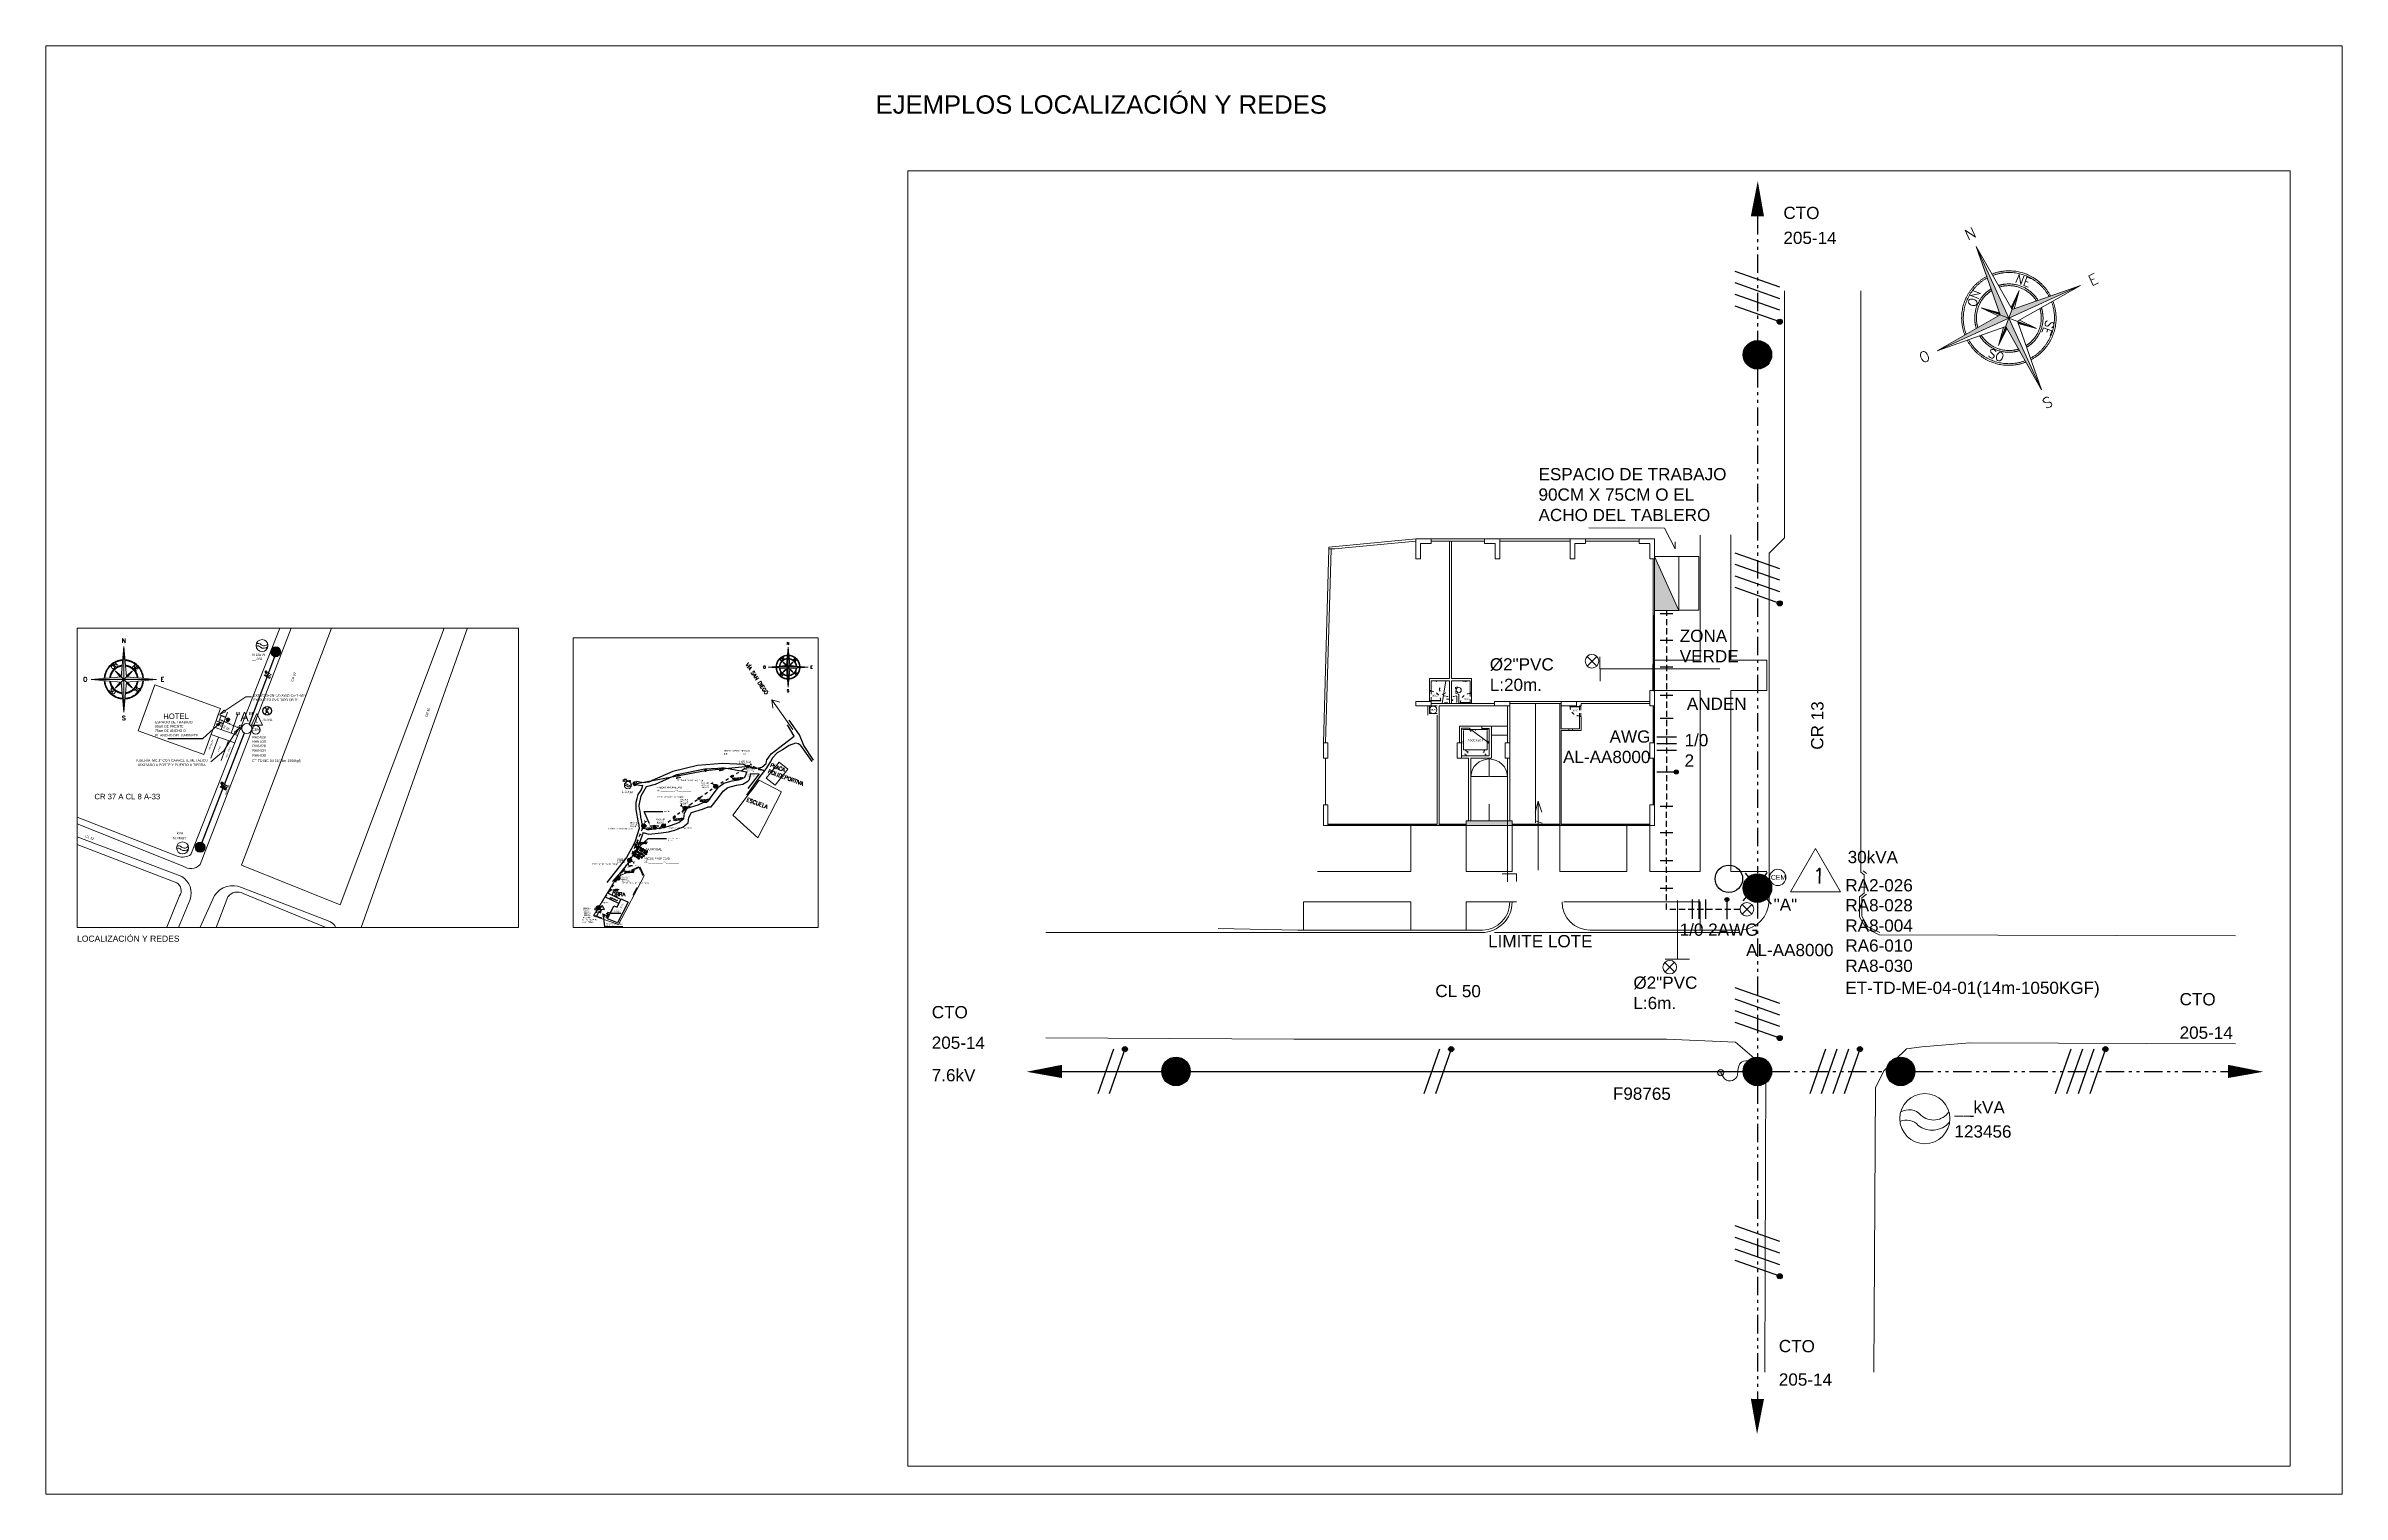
# Model space of a CAD drawing. Header units: millimetres. Extents: x 168 to 394, y 129 to 255.
# Drawn here: x 167.5 to 242.6, y 171.6 to 218.9 of the extents above; entities that cross this region are included whole.
import ezdxf
from ezdxf import colors
from ezdxf.entities.mleader import LeaderData, LeaderLine
from ezdxf.enums import TextEntityAlignment as Align
from ezdxf.math import Vec2, Vec3

# ---------------------------------------------------------------- set-up
doc = ezdxf.new("R2010")
doc.units = ezdxf.units.MM
for name, pattern in [('ACAD_ISO12W100', [21, 12, -3, 0, -3, 0, -3]), ('CONTINUO', [0]), ('DASHEDX2', [1.5, 1, -0.5]), ('HIDDEN', [0.375, 0.25, -0.125]), ('HIDDEN2', [0.1875, 0.125, -0.0625])]:
    doc.linetypes.add(name, pattern=pattern)
for name, color, linetype, lineweight in [('Bloque Poste', 8, 'Continuous', 25), ('Cartografia', 251, 'Continuous', 13), ('COL', 7, 'Continuous', 5), ('Electricos', 6, 'Continuous', 20), ('Equipos', 20, 'Continuous', 13), ('Esquemas', 7, 'Continuous', 13), ('Montaje Complemetarios', 51, 'Continuous', 13), ('Norte', 6, 'Continuous', 13), ('Plano Arq', 254, 'Continuous', 13), ('Poste', 252, 'Continuous', 25), ('Redes', 3, 'Continuous', 25), ('textos', 7, 'Continuous', 13), ('Trafo', 40, 'Continuous', 13), ('Vegetacion', 103, 'Continuous', 13), ('Via', 21, 'Continuous', 30)]:
    doc.layers.add(name, color=color, linetype=linetype, lineweight=lineweight)
for name, color, linetype in [('Ductos', 5, 'Continuous'), ('Medidor', 210, 'Continuous'), ('POS', 3, 'Continuous'), ('Tablero', 2, 'Continuous')]:
    doc.layers.add(name, color=color, linetype=linetype)
doc.layers.add('Viewports', color=7, linetype='Continuous', plot=False)
doc.styles.add('0..18', font='', dxfattribs={"height": 0.18})
doc.styles.add('0.08', font='', dxfattribs={"height": 0.08})
doc.styles.add('0.2', font='', dxfattribs={"height": 0.2})
doc.styles.add('0.4', font='', dxfattribs={"height": 0.4})
doc.styles.add('0.6', font='', dxfattribs={"height": 0.6})
doc.styles.add('2-50', font='arial.ttf', dxfattribs={"height": 0.13})
doc.styles.add('2.2', font='', dxfattribs={"height": 2.2})
doc.styles.add('5mm', font='simplex', dxfattribs={"height": 2.5})
doc.styles.add('Arial (bold italic)', font='romans.shx')
doc.styles.add('Arial (italic)', font='romans.shx')
doc.styles.add('MtXpl_Arial', font='arial.ttf')
doc.styles.add('RomanS', font='romans.shx')
doc.styles.get("Standard").update_dxf_attribs({"font": '', "height": 0.1})
doc.styles.add('STYLE1', font='swisseb.ttf')
doc.styles.add('tecnic', font='romans.shx', dxfattribs={"width": 0.9})
doc.styles.add('Textos', font='romans.shx')
doc.styles.get('0..18').set_extended_font_data('@Arial Unicode MS')
doc.styles.get('0.08').set_extended_font_data('@Arial Unicode MS')
doc.styles.get('0.2').set_extended_font_data('@Arial Unicode MS')
doc.styles.get('0.4').set_extended_font_data('@Arial Unicode MS')
doc.styles.get('0.6').set_extended_font_data('@Arial Unicode MS')
doc.styles.get('2.2').set_extended_font_data('@Arial Unicode MS')
doc.styles.get('Standard').set_extended_font_data('@Arial Unicode MS')
pattern_1 = [(0, (0, 0), (0, 6.985), [5.08, -1.905]), (90, (0, 0), (-6.985, 4e-16), [5.08, -1.905])]

# ---------------------------------------------------------------- blocks, each defined once
blk = doc.blocks.new('Transformador')
at = {"layer": 'Trafo', "linetype": 'Continuous'}
for points in [[(-0.114, -0.088, -0.382108), (-0.018, -0.102, 0.448576), (0.113, -0.087)], [(-0.117, -0.131, -0.333968), (-0.031, -0.15, 0.402656), (0.116, -0.135)]]:
    blk.add_lwpolyline(points, format="xyb", dxfattribs=at)
at = {"layer": 'Trafo'}
blk.add_circle((0, -0.118), 0.118, dxfattribs=at)
blk = doc.blocks.new('NORTE')
at = {"layer": 'Norte'}
for p, q in [((0, 5.6), (-0.46, 0.46)), ((0, -5.6), (0, 5.6)), ((0.46, 0.46), (0, 5.6)), ((-5.6, 0), (-0.46, 0.46)), ((1.48, 1.48), (-1.48, -1.48)), ((-1.48, 1.48), (1.48, -1.48)), ((-0.62, 0.45), (-1.48, 1.48)), ((-1.48, 1.48), (-0.45, 0.62)), ((1.48, 1.48), (0.45, 0.62)), ((5.6, 0), (0.46, 0.46)), ((0.62, 0.45), (1.48, 1.48)), ((-5.6, 0), (5.6, 0)), ((-0.46, -0.46), (-5.6, 0)), ((-0.62, -0.45), (-1.48, -1.48)), ((-1.48, -1.48), (-0.45, -0.62)), ((0, -5.6), (-0.46, -0.46)), ((0.46, -0.46), (0, -5.6)), ((1.48, -1.48), (0.45, -0.62)), ((0.46, -0.46), (5.6, 0)), ((0.62, -0.45), (1.48, -1.48))]:
    blk.add_line(p, q, dxfattribs=at)
for points in [[(-0.2, 3.35), (-1.03, 3.3), (-2.45, 2.45), (-3.3, 1.03), (-3.35, 0.2)], [(3.35, 0.2), (3.3, 1.03), (2.45, 2.45), (1.03, 3.3), (0.2, 3.35)], [(-0.2, 3.24), (-0.99, 3.19), (-2.36, 2.36), (-3.19, 0.99), (-3.24, 0.2)], [(-0.31, 2.41), (-0.85, 2.34), (-1.76, 1.76), (-2.34, 0.85), (-2.41, 0.31)], [(-0.3, 2.29), (-0.81, 2.22), (-1.67, 1.67), (-2.22, 0.81), (-2.29, 0.3)], [(3.24, 0.2), (3.19, 0.99), (2.36, 2.36), (0.99, 3.19), (0.2, 3.24)], [(2.29, 0.3), (2.22, 0.81), (1.67, 1.67), (0.81, 2.22), (0.3, 2.29)], [(2.41, 0.31), (2.34, 0.85), (1.76, 1.76), (0.85, 2.34), (0.31, 2.41)], [(-3.35, -0.2), (-3.3, -1.03), (-2.45, -2.45), (-1.03, -3.3), (-0.2, -3.35)], [(-3.24, -0.2), (-3.19, -0.99), (-2.36, -2.36), (-0.99, -3.19), (-0.2, -3.24)], [(-2.41, -0.31), (-2.34, -0.85), (-1.76, -1.76), (-0.85, -2.34), (-0.31, -2.41)], [(-2.29, -0.3), (-2.22, -0.81), (-1.67, -1.67), (-0.81, -2.22), (-0.3, -2.29)], [(0.2, -3.24), (0.99, -3.19), (2.36, -2.36), (3.19, -0.99), (3.24, -0.2)], [(0.2, -3.35), (1.03, -3.3), (2.45, -2.45), (3.3, -1.03), (3.35, -0.2)], [(0.3, -2.29), (0.81, -2.22), (1.67, -1.67), (2.22, -0.81), (2.29, -0.3)], [(0.31, -2.41), (0.85, -2.34), (1.76, -1.76), (2.34, -0.85), (2.41, -0.31)]]:
    blk.add_open_spline(points, degree=2, dxfattribs=at)
for points in [[(0, 0), (-0.46, 0.46), (0, 0), (0, 5.6)], [(-5.6, 0), (0, 0), (-5.6, 0), (-0.46, 0.46)], [(-0.46, 0.46), (-0.45, 0.62), (-0.46, 0.46), (-1.48, 1.48)], [(0, 0), (0.46, 0.46), (0, 0), (5.6, 0)], [(0.46, 0.46), (0.45, 0.62), (0.46, 0.46), (1.48, 1.48)], [(-0.46, -0.46), (-0.45, -0.62), (-0.46, -0.46), (-1.48, -1.48)], [(0, 0), (-0.46, -0.46), (0, 0), (0, -5.6)], [(0.46, -0.46), (0.45, -0.62), (0.46, -0.46), (1.48, -1.48)]]:
    blk.add_solid(points, dxfattribs=at)
for s, style, p in [('N', 'Arial (bold italic)', (0, 6.6)), ('O', 'Arial (italic)', (-6.6, 0)), ('E', 'Arial (italic)', (6.6, 0)), ('S', 'Arial (italic)', (0, -6.6))]:
    blk.add_text(s, height=0.75, dxfattribs=dict(at, style=style)).set_placement(p, align=Align.MIDDLE_CENTER)
at = {"layer": 'Norte', "style": 'Arial (italic)'}
for s, rotation, p in [('NO', 225, (-1.47, 2.94)), ('NE', 315, (1.43, 2.16)), ('SO', 315, (-2.54, -1.85)), ('SE', 225, (2.41, -1.19))]:
    blk.add_text(s, height=0.627, rotation=rotation, dxfattribs=at).set_placement(p)
blk = doc.blocks.new('SSS')
at = {"lineweight": 0}
h = blk.add_hatch(dxfattribs=at)
h.set_pattern_fill('ANGLE', color=256)
h.set_pattern_definition(pattern_1)
h.paths.add_polyline_path([(278.892, 195.016), (278.855, 195.067), (278.717, 194.937)])
h = blk.add_hatch(dxfattribs=at)
h.set_pattern_fill('ANGLE', color=256)
h.set_pattern_definition(pattern_1)
h.paths.add_polyline_path([(279.93, 194.612), (279.813, 194.554), (279.805, 194.533), (279.95, 194.553)])
h.paths.add_polyline_path([(279.813, 194.554), (279.76, 194.527), (279.805, 194.533)])
h = blk.add_hatch(dxfattribs=at)
h.set_pattern_fill('ANGLE', color=256)
h.set_pattern_definition(pattern_1)
h.paths.add_polyline_path([(279.336, 194.471), (279.188, 194.353), (279.231, 194.309)])
at = {"layer": 'Poste', "lineweight": 0}
h = blk.add_hatch(color=256, dxfattribs=at)
h.dxf.hatch_style = 1
h.paths.add_polyline_path([(280.416, 197.087), (280.379, 196.991, -0.020501), (280.374, 196.972, 0.984579), (280.701, 196.977, 0.686683)])
h = blk.add_hatch(color=256, dxfattribs=at)
h.dxf.hatch_style = 1
edge = h.paths.add_edge_path()
edge.add_line((277.933, 190.691), (277.895, 190.596))
edge.add_arc((277.885, 190.582), 0.0172, -31.0691, 54.4462, ccw=False)
edge.add_arc((278.063, 190.578), 0.164, 181.78075, 360)
edge.add_arc((278.06, 190.583), 0.167, 358.4028, 499.48466)
for points in [[(277.011, 194.139), (278.158, 194.139), (278.721, 194.655), (278.666, 194.552), (278.603, 194.61), (278.721, 194.655)], [(278.678, 194.689), (278.83, 194.634)], [(278.751, 194.894), (278.904, 194.839)]]:
    blk.add_lwpolyline(points)
at = {"layer": 'Cartografia', "lineweight": 0}
for p, q in [((280.678, 197.751), (277.762, 190.347)), ((281.047, 197.753), (278.064, 190.018)), ((282.365, 197.753), (279.416, 189.998)), ((282.644, 188.702), (286.055, 197.753)), ((283.337, 187.963), (286.815, 197.758)), ((276.044, 194.387), (276.588, 195.9)), ((276.588, 195.9), (278.736, 195.127)), ((278.736, 195.127), (278.192, 193.614)), ((278.964, 195.006), (278.758, 194.432)), ((279.3, 194.932), (279.079, 194.316)), ((278.192, 193.614), (276.044, 194.387)), ((278.67, 194.187), (278.42, 193.493)), ((278.425, 194.276), (279.199, 193.997)), ((278.522, 194.517), (279.295, 194.239)), ((278.991, 194.072), (278.756, 193.419)), ((277.348, 190.283), (274.04, 191.568)), ((277.507, 189.969), (274.04, 191.349)), ((274.04, 190.93), (277.47, 189.623)), ((274.04, 190.679), (277.302, 189.418)), ((279.416, 189.998), (282.644, 188.702)), ((277.394, 189.001), (276.972, 187.966)), ((277.739, 188.876), (277.358, 187.959)), ((278.066, 187.966), (278.542, 189.01)), ((278.589, 187.959), (278.976, 188.96)), ((279.424, 189.27), (282.26, 188.176)), ((279.475, 189.072), (282.158, 187.966))]:
    blk.add_line(p, q, dxfattribs=at)
for centre, radius, start, end in [((277.486, 190.76), 0.497, 253.8581, 303.77272), ((277.159, 189.168), 0.288, 324.47884, 60.34134), ((277.141, 189.083), 0.633, 340.9536, 58.64172), ((277.757, 190.312), 0.425, 233.91971, 316.20102), ((279.143, 188.597), 0.73, 67.35449, 145.54309), ((279.287, 188.738), 0.382, 60.70061, 144.54434), ((282.127, 187.771), 0.426, 27.20082, 71.86681)]:
    blk.add_arc(centre, radius, start, end, dxfattribs=at)
at = {"layer": 'Ductos'}
for p, q in [((278.922, 194.736), (278.994, 194.7)), ((278.936, 194.744), (279.031, 194.778)), ((278.96, 194.717), (278.939, 194.675)), ((278.973, 194.811), (278.994, 194.713))]:
    blk.add_line(p, q, dxfattribs=at)
blk.add_circle((278.983, 194.762), 0.0496, dxfattribs=at)
at = {"layer": 'Electricos'}
blk.add_circle((279.893, 194.427), 0.14, dxfattribs=at)
at = {"layer": 'Esquemas', "lineweight": 0}
blk.add_lwpolyline([(274.04, 197.753), (288.486, 197.753), (288.486, 187.959), (274.04, 187.959)], close=True, dxfattribs=at)
at = {"layer": 'Poste', "lineweight": 0}
for centre, radius in [((280.538, 196.977), 0.164), ((279.388, 194.532), 0.0496), ((279.591, 194.465), 0.164), ((278.066, 190.584), 0.164)]:
    blk.add_circle(centre, radius, dxfattribs=at)
at = {"layer": 'Redes'}
for p, q in [((280.503, 196.817), (279.672, 194.61)), ((279.51, 194.318), (278.127, 190.738)), ((278.721, 192.567), (278.909, 192.466)), ((278.741, 192.595), (278.928, 192.496)), ((278.754, 192.682), (278.752, 192.679)), ((278.758, 192.662), (278.752, 192.679)), ((278.752, 192.679), (278.753, 192.677)), ((278.758, 192.662), (278.752, 192.679)), ((278.752, 192.679), (278.759, 192.66)), ((278.752, 192.679), (278.759, 192.66)), ((278.754, 192.688), (278.753, 192.685)), ((278.762, 192.657), (278.753, 192.685)), ((278.753, 192.685), (278.754, 192.682)), ((278.762, 192.657), (278.753, 192.685)), ((278.753, 192.685), (278.762, 192.655)), ((278.753, 192.685), (278.762, 192.655)), ((278.757, 192.665), (278.753, 192.677)), ((278.753, 192.677), (278.755, 192.672)), ((278.757, 192.665), (278.753, 192.677)), ((278.753, 192.677), (278.758, 192.662)), ((278.753, 192.677), (278.758, 192.662)), ((278.753, 192.637), (278.94, 192.537)), ((278.756, 192.692), (278.754, 192.688)), ((278.762, 192.655), (278.754, 192.688)), ((278.762, 192.655), (278.754, 192.688)), ((278.754, 192.688), (278.765, 192.654)), ((278.754, 192.688), (278.765, 192.654)), ((278.759, 192.66), (278.754, 192.682)), ((278.759, 192.66), (278.754, 192.682)), ((278.754, 192.682), (278.762, 192.657)), ((278.754, 192.682), (278.762, 192.657)), ((278.755, 192.682), (278.754, 192.676)), ((278.754, 192.676), (278.755, 192.671)), ((278.756, 192.688), (278.755, 192.682)), ((278.755, 192.672), (278.757, 192.665)), ((278.755, 192.671), (278.757, 192.665)), ((278.758, 192.694), (278.756, 192.692)), ((278.759, 192.693), (278.756, 192.688)), ((278.765, 192.654), (278.756, 192.692)), ((278.765, 192.654), (278.756, 192.692)), ((278.756, 192.692), (278.769, 192.652)), ((278.756, 192.692), (278.769, 192.652)), ((278.77, 192.65), (278.756, 192.692)), ((278.769, 192.652), (278.756, 192.692)), ((278.756, 192.692), (278.756, 192.692)), ((278.756, 192.692), (278.769, 192.652)), ((278.756, 192.692), (278.77, 192.65)), ((278.756, 192.669), (278.757, 192.665)), ((278.757, 192.665), (278.756, 192.669)), ((278.758, 192.662), (278.757, 192.665)), ((278.757, 192.665), (278.76, 192.66)), ((278.759, 192.697), (278.758, 192.694)), ((278.77, 192.65), (278.758, 192.694)), ((278.77, 192.65), (278.758, 192.694)), ((278.758, 192.694), (278.773, 192.647)), ((278.758, 192.694), (278.773, 192.647)), ((278.759, 192.66), (278.758, 192.662)), ((278.762, 192.698), (278.759, 192.697)), ((278.773, 192.647), (278.759, 192.697)), ((278.773, 192.647), (278.759, 192.697)), ((278.759, 192.697), (278.775, 192.648)), ((278.759, 192.697), (278.775, 192.648)), ((278.762, 192.697), (278.759, 192.693)), ((278.762, 192.657), (278.759, 192.66)), ((278.76, 192.66), (278.763, 192.656)), ((278.763, 192.702), (278.762, 192.698)), ((278.767, 192.702), (278.762, 192.697)), ((278.775, 192.648), (278.762, 192.698)), ((278.775, 192.648), (278.762, 192.698)), ((278.762, 192.698), (278.778, 192.647)), ((278.762, 192.698), (278.778, 192.647)), ((278.762, 192.655), (278.762, 192.657)), ((278.765, 192.654), (278.762, 192.655)), ((278.766, 192.703), (278.763, 192.702)), ((278.778, 192.647), (278.763, 192.702)), ((278.778, 192.647), (278.763, 192.702)), ((278.763, 192.702), (278.78, 192.648)), ((278.763, 192.702), (278.78, 192.648)), ((278.763, 192.656), (278.768, 192.653)), ((278.769, 192.652), (278.765, 192.654)), ((278.768, 192.705), (278.766, 192.703)), ((278.78, 192.648), (278.766, 192.703)), ((278.78, 192.648), (278.766, 192.703)), ((278.766, 192.703), (278.784, 192.647)), ((278.766, 192.703), (278.784, 192.647)), ((278.774, 192.705), (278.767, 192.702)), ((278.784, 192.647), (278.768, 192.705)), ((278.784, 192.647), (278.768, 192.705)), ((278.768, 192.705), (278.786, 192.647)), ((278.768, 192.705), (278.786, 192.647)), ((278.768, 192.653), (278.773, 192.65)), ((278.769, 192.652), (278.77, 192.65)), ((278.773, 192.647), (278.77, 192.65)), ((278.771, 192.687), (278.968, 192.581)), ((278.786, 192.647), (278.773, 192.707)), ((278.786, 192.647), (278.773, 192.707)), ((278.773, 192.707), (278.791, 192.649)), ((278.773, 192.707), (278.791, 192.649)), ((278.773, 192.65), (278.778, 192.648)), ((278.775, 192.648), (278.773, 192.647)), ((278.791, 192.649), (278.775, 192.707)), ((278.791, 192.649), (278.775, 192.707)), ((278.775, 192.707), (278.793, 192.65)), ((278.775, 192.707), (278.793, 192.65)), ((278.778, 192.647), (278.775, 192.648)), ((278.783, 192.707), (278.777, 192.706)), ((278.793, 192.65), (278.778, 192.708)), ((278.793, 192.65), (278.778, 192.708)), ((278.778, 192.708), (278.796, 192.651)), ((278.778, 192.708), (278.796, 192.651)), ((278.78, 192.648), (278.778, 192.647)), ((278.778, 192.648), (278.784, 192.648)), ((278.796, 192.651), (278.78, 192.709)), ((278.796, 192.651), (278.78, 192.709)), ((278.78, 192.709), (278.798, 192.651)), ((278.78, 192.709), (278.798, 192.651)), ((278.784, 192.647), (278.78, 192.648)), ((278.789, 192.705), (278.783, 192.707)), ((278.798, 192.651), (278.784, 192.708)), ((278.798, 192.651), (278.784, 192.708)), ((278.784, 192.708), (278.801, 192.652)), ((278.784, 192.708), (278.801, 192.652)), ((278.784, 192.648), (278.789, 192.648)), ((278.786, 192.647), (278.784, 192.647)), ((278.801, 192.652), (278.786, 192.709)), ((278.801, 192.652), (278.786, 192.709)), ((278.786, 192.709), (278.803, 192.655)), ((278.786, 192.709), (278.803, 192.655)), ((278.789, 192.706), (278.786, 192.709)), ((278.791, 192.649), (278.786, 192.647)), ((278.792, 192.707), (278.789, 192.706)), ((278.803, 192.655), (278.789, 192.706)), ((278.803, 192.655), (278.789, 192.706)), ((278.789, 192.706), (278.805, 192.655)), ((278.789, 192.706), (278.805, 192.655)), ((278.795, 192.704), (278.789, 192.705)), ((278.789, 192.648), (278.795, 192.65)), ((278.793, 192.65), (278.791, 192.649)), ((278.805, 192.655), (278.792, 192.707)), ((278.805, 192.655), (278.792, 192.707)), ((278.792, 192.707), (278.807, 192.658)), ((278.792, 192.707), (278.807, 192.658)), ((278.794, 192.706), (278.792, 192.707)), ((278.796, 192.651), (278.793, 192.65)), ((278.807, 192.658), (278.794, 192.706)), ((278.807, 192.658), (278.794, 192.706)), ((278.794, 192.706), (278.809, 192.659)), ((278.794, 192.706), (278.809, 192.659)), ((278.798, 192.705), (278.794, 192.706)), ((278.799, 192.702), (278.795, 192.704)), ((278.795, 192.65), (278.8, 192.653)), ((278.798, 192.651), (278.796, 192.651)), ((278.809, 192.659), (278.798, 192.705)), ((278.809, 192.659), (278.798, 192.705)), ((278.798, 192.705), (278.811, 192.663)), ((278.798, 192.705), (278.811, 192.663)), ((278.8, 192.705), (278.798, 192.705)), ((278.801, 192.652), (278.798, 192.651)), ((278.804, 192.698), (278.799, 192.702)), ((278.811, 192.663), (278.8, 192.705)), ((278.811, 192.663), (278.8, 192.705)), ((278.8, 192.705), (278.813, 192.666)), ((278.8, 192.705), (278.813, 192.666)), ((278.801, 192.702), (278.8, 192.705)), ((278.8, 192.653), (278.804, 192.657)), ((278.813, 192.666), (278.801, 192.702)), ((278.813, 192.666), (278.801, 192.702)), ((278.801, 192.702), (278.812, 192.669)), ((278.801, 192.702), (278.812, 192.669)), ((278.804, 192.701), (278.801, 192.702)), ((278.803, 192.655), (278.801, 192.652)), ((278.805, 192.655), (278.803, 192.655)), ((278.812, 192.669), (278.804, 192.701)), ((278.812, 192.669), (278.804, 192.701)), ((278.804, 192.701), (278.813, 192.672)), ((278.804, 192.701), (278.813, 192.672)), ((278.808, 192.699), (278.804, 192.701)), ((278.808, 192.694), (278.804, 192.698)), ((278.804, 192.657), (278.809, 192.661)), ((278.807, 192.658), (278.805, 192.655)), ((278.809, 192.659), (278.807, 192.658)), ((278.813, 192.672), (278.808, 192.699)), ((278.813, 192.672), (278.808, 192.699)), ((278.808, 192.699), (278.815, 192.675)), ((278.808, 192.699), (278.815, 192.675)), ((278.808, 192.697), (278.808, 192.699)), ((278.815, 192.675), (278.808, 192.697)), ((278.815, 192.675), (278.808, 192.697)), ((278.808, 192.697), (278.814, 192.678)), ((278.808, 192.697), (278.814, 192.678)), ((278.809, 192.695), (278.808, 192.697)), ((278.811, 192.689), (278.808, 192.694)), ((278.814, 192.678), (278.809, 192.695)), ((278.814, 192.678), (278.809, 192.695)), ((278.809, 192.695), (278.814, 192.68)), ((278.814, 192.68), (278.809, 192.695)), ((278.809, 192.695), (278.811, 192.69)), ((278.809, 192.661), (278.81, 192.666)), ((278.811, 192.663), (278.809, 192.659)), ((278.81, 192.666), (278.812, 192.671)), ((278.814, 192.68), (278.811, 192.69)), ((278.811, 192.69), (278.814, 192.68)), ((278.813, 192.683), (278.811, 192.69)), ((278.811, 192.69), (278.814, 192.687)), ((278.811, 192.69), (278.814, 192.68)), ((278.813, 192.683), (278.811, 192.689)), ((278.813, 192.666), (278.811, 192.663)), ((278.812, 192.671), (278.814, 192.677)), ((278.813, 192.672), (278.812, 192.669)), ((278.812, 192.669), (278.813, 192.666)), ((278.814, 192.687), (278.813, 192.683)), ((278.814, 192.677), (278.813, 192.683)), ((278.815, 192.675), (278.813, 192.672)), ((278.814, 192.68), (278.814, 192.678)), ((278.814, 192.678), (278.815, 192.675))]:
    blk.add_line(p, q, dxfattribs=at)
at = {"layer": 'Redes', "lineweight": 0}
for p, q in [((280.16, 196.209), (280.348, 196.108)), ((280.18, 196.237), (280.367, 196.138)), ((280.193, 196.324), (280.191, 196.321)), ((280.197, 196.304), (280.191, 196.321)), ((280.191, 196.321), (280.192, 196.319)), ((280.197, 196.304), (280.191, 196.321)), ((280.191, 196.321), (280.197, 196.302)), ((280.191, 196.321), (280.197, 196.302)), ((280.191, 196.279), (280.379, 196.179)), ((280.193, 196.33), (280.192, 196.327)), ((280.2, 196.3), (280.192, 196.327)), ((280.192, 196.327), (280.193, 196.324)), ((280.2, 196.3), (280.192, 196.327)), ((280.192, 196.327), (280.201, 196.298)), ((280.192, 196.327), (280.201, 196.298)), ((280.196, 196.307), (280.192, 196.319)), ((280.192, 196.319), (280.193, 196.314)), ((280.196, 196.307), (280.192, 196.319)), ((280.192, 196.319), (280.197, 196.304)), ((280.192, 196.319), (280.197, 196.304)), ((280.195, 196.334), (280.193, 196.33)), ((280.201, 196.298), (280.193, 196.33)), ((280.201, 196.298), (280.193, 196.33)), ((280.193, 196.33), (280.204, 196.296)), ((280.193, 196.33), (280.204, 196.296)), ((280.197, 196.302), (280.193, 196.324)), ((280.197, 196.302), (280.193, 196.324)), ((280.193, 196.324), (280.2, 196.3)), ((280.193, 196.324), (280.2, 196.3)), ((280.194, 196.324), (280.193, 196.319)), ((280.193, 196.319), (280.194, 196.313)), ((280.193, 196.314), (280.196, 196.307)), ((280.195, 196.33), (280.194, 196.324)), ((280.194, 196.313), (280.196, 196.307)), ((280.194, 196.311), (280.196, 196.307)), ((280.196, 196.307), (280.194, 196.311)), ((280.196, 196.336), (280.195, 196.334)), ((280.198, 196.335), (280.195, 196.33)), ((280.204, 196.296), (280.195, 196.334)), ((280.204, 196.296), (280.195, 196.334)), ((280.195, 196.334), (280.208, 196.294)), ((280.195, 196.334), (280.208, 196.294)), ((280.208, 196.292), (280.195, 196.334)), ((280.208, 196.294), (280.195, 196.334)), ((280.195, 196.334), (280.195, 196.334)), ((280.195, 196.334), (280.208, 196.294)), ((280.195, 196.334), (280.208, 196.292)), ((280.198, 196.339), (280.196, 196.336)), ((280.208, 196.292), (280.196, 196.336)), ((280.208, 196.292), (280.196, 196.336)), ((280.196, 196.336), (280.211, 196.29)), ((280.196, 196.336), (280.211, 196.29)), ((280.197, 196.304), (280.196, 196.307)), ((280.196, 196.307), (280.198, 196.302)), ((280.197, 196.302), (280.197, 196.304)), ((280.2, 196.3), (280.197, 196.302)), ((280.201, 196.34), (280.198, 196.339)), ((280.211, 196.29), (280.198, 196.339)), ((280.211, 196.29), (280.198, 196.339)), ((280.198, 196.339), (280.213, 196.29)), ((280.198, 196.339), (280.213, 196.29)), ((280.201, 196.339), (280.198, 196.335)), ((280.198, 196.302), (280.202, 196.298)), ((280.201, 196.298), (280.2, 196.3)), ((280.202, 196.344), (280.201, 196.34)), ((280.205, 196.344), (280.201, 196.339)), ((280.213, 196.29), (280.201, 196.34)), ((280.213, 196.29), (280.201, 196.34)), ((280.201, 196.34), (280.217, 196.289)), ((280.201, 196.34), (280.217, 196.289)), ((280.204, 196.296), (280.201, 196.298)), ((280.205, 196.345), (280.202, 196.344)), ((280.217, 196.289), (280.202, 196.344)), ((280.217, 196.289), (280.202, 196.344)), ((280.202, 196.344), (280.219, 196.29)), ((280.202, 196.344), (280.219, 196.29)), ((280.202, 196.298), (280.206, 196.295)), ((280.208, 196.294), (280.204, 196.296)), ((280.206, 196.347), (280.205, 196.345)), ((280.213, 196.347), (280.205, 196.344)), ((280.219, 196.29), (280.205, 196.345)), ((280.219, 196.29), (280.205, 196.345)), ((280.205, 196.345), (280.223, 196.289)), ((280.205, 196.345), (280.223, 196.289)), ((280.223, 196.289), (280.206, 196.347)), ((280.223, 196.289), (280.206, 196.347)), ((280.206, 196.347), (280.225, 196.289)), ((280.206, 196.347), (280.225, 196.289)), ((280.206, 196.295), (280.212, 196.292)), ((280.208, 196.294), (280.208, 196.292)), ((280.211, 196.29), (280.208, 196.292)), ((280.21, 196.329), (280.407, 196.223)), ((280.225, 196.289), (280.211, 196.349)), ((280.225, 196.289), (280.211, 196.349)), ((280.211, 196.349), (280.23, 196.291)), ((280.211, 196.349), (280.23, 196.291)), ((280.213, 196.29), (280.211, 196.29)), ((280.212, 196.292), (280.217, 196.29)), ((280.23, 196.291), (280.213, 196.35)), ((280.23, 196.291), (280.213, 196.35)), ((280.213, 196.35), (280.232, 196.292)), ((280.213, 196.35), (280.232, 196.292)), ((280.217, 196.289), (280.213, 196.29)), ((280.222, 196.349), (280.216, 196.348)), ((280.232, 196.292), (280.217, 196.351)), ((280.232, 196.292), (280.217, 196.351)), ((280.217, 196.351), (280.235, 196.293)), ((280.217, 196.351), (280.235, 196.293)), ((280.219, 196.29), (280.217, 196.289)), ((280.217, 196.29), (280.222, 196.29)), ((280.235, 196.293), (280.219, 196.351)), ((280.235, 196.293), (280.219, 196.351)), ((280.219, 196.351), (280.237, 196.293)), ((280.219, 196.351), (280.237, 196.293)), ((280.223, 196.289), (280.219, 196.29)), ((280.237, 196.293), (280.222, 196.35)), ((280.237, 196.293), (280.222, 196.35)), ((280.222, 196.35), (280.24, 196.294)), ((280.222, 196.35), (280.24, 196.294)), ((280.228, 196.347), (280.222, 196.349)), ((280.222, 196.29), (280.228, 196.29)), ((280.225, 196.289), (280.223, 196.289)), ((280.24, 196.294), (280.224, 196.351)), ((280.24, 196.294), (280.224, 196.351)), ((280.224, 196.351), (280.241, 196.297)), ((280.224, 196.351), (280.241, 196.297)), ((280.227, 196.348), (280.224, 196.351)), ((280.23, 196.291), (280.225, 196.289)), ((280.23, 196.349), (280.227, 196.348)), ((280.241, 196.297), (280.227, 196.348)), ((280.241, 196.297), (280.227, 196.348)), ((280.227, 196.348), (280.244, 196.298)), ((280.227, 196.348), (280.244, 196.298)), ((280.234, 196.346), (280.228, 196.347)), ((280.228, 196.29), (280.234, 196.292)), ((280.244, 196.298), (280.23, 196.349)), ((280.244, 196.298), (280.23, 196.349)), ((280.23, 196.349), (280.246, 196.301)), ((280.23, 196.349), (280.246, 196.301)), ((280.233, 196.348), (280.23, 196.349)), ((280.232, 196.292), (280.23, 196.291)), ((280.235, 196.293), (280.232, 196.292)), ((280.246, 196.301), (280.233, 196.348)), ((280.246, 196.301), (280.233, 196.348)), ((280.233, 196.348), (280.248, 196.301)), ((280.233, 196.348), (280.248, 196.301)), ((280.237, 196.347), (280.233, 196.348)), ((280.238, 196.344), (280.234, 196.346)), ((280.234, 196.292), (280.239, 196.295)), ((280.237, 196.293), (280.235, 196.293)), ((280.239, 196.348), (280.237, 196.347)), ((280.248, 196.301), (280.237, 196.347)), ((280.248, 196.301), (280.237, 196.347)), ((280.237, 196.347), (280.25, 196.305)), ((280.237, 196.347), (280.25, 196.305)), ((280.24, 196.294), (280.237, 196.293)), ((280.242, 196.34), (280.238, 196.344)), ((280.25, 196.305), (280.239, 196.348)), ((280.25, 196.305), (280.239, 196.348)), ((280.239, 196.348), (280.251, 196.308)), ((280.239, 196.348), (280.251, 196.308)), ((280.24, 196.345), (280.239, 196.348)), ((280.239, 196.295), (280.243, 196.299)), ((280.251, 196.308), (280.24, 196.345)), ((280.251, 196.308), (280.24, 196.345)), ((280.24, 196.345), (280.25, 196.311)), ((280.24, 196.345), (280.25, 196.311)), ((280.242, 196.343), (280.24, 196.345)), ((280.241, 196.297), (280.24, 196.294)), ((280.244, 196.298), (280.241, 196.297)), ((280.25, 196.311), (280.242, 196.343)), ((280.25, 196.311), (280.242, 196.343)), ((280.242, 196.343), (280.252, 196.314)), ((280.242, 196.343), (280.252, 196.314)), ((280.246, 196.341), (280.242, 196.343)), ((280.247, 196.336), (280.242, 196.34)), ((280.243, 196.299), (280.247, 196.303)), ((280.246, 196.301), (280.244, 196.298)), ((280.252, 196.314), (280.246, 196.341)), ((280.252, 196.314), (280.246, 196.341)), ((280.246, 196.341), (280.254, 196.317)), ((280.246, 196.341), (280.254, 196.317)), ((280.247, 196.339), (280.246, 196.341)), ((280.248, 196.301), (280.246, 196.301)), ((280.254, 196.317), (280.247, 196.339)), ((280.254, 196.317), (280.247, 196.339)), ((280.247, 196.339), (280.253, 196.32)), ((280.247, 196.339), (280.253, 196.32)), ((280.248, 196.337), (280.247, 196.339)), ((280.25, 196.331), (280.247, 196.336)), ((280.247, 196.303), (280.249, 196.308)), ((280.253, 196.32), (280.248, 196.337)), ((280.253, 196.32), (280.248, 196.337)), ((280.248, 196.337), (280.253, 196.322)), ((280.253, 196.322), (280.248, 196.337)), ((280.248, 196.337), (280.249, 196.332)), ((280.25, 196.305), (280.248, 196.301)), ((280.253, 196.322), (280.249, 196.332)), ((280.249, 196.332), (280.253, 196.322)), ((280.252, 196.325), (280.249, 196.332)), ((280.249, 196.332), (280.252, 196.33)), ((280.249, 196.332), (280.253, 196.322)), ((280.249, 196.308), (280.251, 196.313)), ((280.252, 196.325), (280.25, 196.331)), ((280.252, 196.314), (280.25, 196.311)), ((280.25, 196.311), (280.251, 196.308)), ((280.251, 196.308), (280.25, 196.305)), ((280.251, 196.313), (280.252, 196.319)), ((280.252, 196.33), (280.252, 196.325)), ((280.252, 196.319), (280.252, 196.325)), ((280.254, 196.317), (280.252, 196.314)), ((280.253, 196.322), (280.253, 196.32)), ((280.253, 196.32), (280.254, 196.317)), ((278.703, 194.762), (278.721, 194.754)), ((278.735, 194.749), (278.753, 194.741)), ((278.762, 194.737), (278.8, 194.721)), ((278.789, 194.746), (278.774, 194.712)), ((278.814, 194.713), (278.832, 194.705)), ((278.848, 194.699), (278.865, 194.691)), ((278.88, 194.685), (278.919, 194.668)), ((278.907, 194.693), (278.893, 194.659)), ((278.933, 194.661), (278.951, 194.653)), ((278.965, 194.647), (278.983, 194.64)), ((279.001, 194.631), (279.039, 194.614)), ((279.028, 194.639), (279.014, 194.605)), ((279.057, 194.606), (279.075, 194.598)), ((279.094, 194.59), (279.112, 194.582)), ((279.133, 194.574), (279.172, 194.557)), ((279.159, 194.582), (279.145, 194.548)), ((279.19, 194.549), (279.208, 194.541)), ((279.225, 194.533), (279.243, 194.525)), ((279.306, 194.499), (279.267, 194.516)), ((279.294, 194.524), (279.279, 194.49)), ((279.321, 194.49), (279.339, 194.482)), ((279.353, 194.476), (279.371, 194.469)), ((279.421, 194.445), (279.383, 194.461)), ((279.41, 194.47), (279.395, 194.436))]:
    blk.add_line(p, q, dxfattribs=at)
at = {"layer": 'Tablero', "lineweight": 0}
blk.add_lwpolyline([(278.589, 194.721), (278.661, 194.926), (278.751, 194.894), (278.678, 194.689)], close=True, dxfattribs=at)
at = {"layer": 'textos', "lineweight": 0}
for p, q in [((278.874, 195.041), (279.562, 195.502)), ((279.56, 195.505), (279.747, 195.505)), ((278.717, 194.937), (278.855, 195.067)), ((278.892, 195.016), (278.717, 194.937)), ((278.855, 195.067), (278.892, 195.016)), ((278.841, 193.743), (279.21, 194.331)), ((279.188, 194.353), (279.336, 194.471)), ((279.188, 194.353), (279.231, 194.309)), ((279.336, 194.471), (279.231, 194.309)), ((278.42, 193.378), (278.841, 193.743))]:
    blk.add_line(p, q, dxfattribs=at)
at = {"layer": 'Trafo', "lineweight": 0}
blk.add_lwpolyline([(280.107, 194.578), (279.745, 194.578), (279.919, 194.955)], close=True, dxfattribs=at)
at = {"layer": 'Norte', "xscale": 0.1913376064928506, "yscale": 0.1913376064928506, "zscale": 0.1913376064928506}
blk.add_blockref('NORTE', (275.571, 196.074), dxfattribs=at)
at = {"layer": 'Trafo', "xscale": 1.652290778806544, "yscale": 1.652290778806544, "zscale": 1.652290778806544}
for p in [(280.092, 197.376), (277.491, 190.76)]:
    blk.add_blockref('Transformador', p, dxfattribs=at)
at = {"layer": 'textos', "lineweight": 0}
for s, height, style, p in [('N 13579', 0.08, '0.08', (279.769, 196.839)), ('__kVA', 0.08, '0.08', (279.769, 196.711)), ('2X3N°2/0+2N°1/0 AWG-Cu-THWN ', 0.08, '0.08', (279.805, 195.506)), ('EN DUCTO PVC TIPO DB 3" ', 0.08, '0.08', (279.809, 195.363)), ('90cm DE FRENTE', 0.08, '0.08', (276.588, 194.498)), ('ESPACIO DE TRABAJO', 0.08, '0.08', (276.588, 194.637)), ('"A"', 0.2964, 'MtXpl_Arial', (279.233, 194.706)), ('75kVA', 0.08, '0.08', (280.096, 194.715)), ('75cm DE ANCHO O ', 0.08, '0.08', (276.588, 194.357)), ('EL ANCHO DEL GABINETE', 0.08, '0.08', (276.588, 194.208)), ('CEM', 0.08, '0.08', (279.773, 194.395)), ('RA2-026', 0.08, '0.08', (279.775, 194.146)), ('RA6-010', 0.08, '0.08', (279.775, 194.006)), ('RA8-028', 0.08, '0.08', (279.775, 193.858)), ('TUBERÍA IMC 3" CON CAPACETE METÁLICO', 0.08, '0.08', (275.95, 193.385)), ('ADOSADO A POSTE Y PUESTO A TIERRA', 0.08, '0.08', (276.028, 193.238)), ('RA8-004', 0.08, '0.08', (279.775, 193.709)), ('RA6-030', 0.08, '0.08', (279.775, 193.55)), ('ET-TD-ME-04-01(14m-1050kgf)', 0.08, '0.08', (279.775, 193.375)), ('CR 37 A CL 8 A-33', 0.18, '0..18', (274.608, 192.152)), ('__kVA', 0.08, '0.08', (277.183, 191.006)), ('N 24681', 0.08, '0.08', (277.183, 190.839))]:
    blk.add_text(s, height=height, dxfattribs=dict(at, style=style)).set_placement(p)
for s, height, rotation, style, p in [('CR 57', 0.08, 69.62302, '0.08', (281.107, 195.993)), ('6.3 m', 0.0956, 336.92517, 'MtXpl_Arial', (278.702, 194.532)), ('CR 56', 0.08, 71.09143, '0.08', (285.497, 194.832)), ('ZONA VERDE', 0.04, 69.15847, '0.08', (278.379, 193.759)), ('ANDEN', 0.04, 69.15847, '0.08', (278.67, 193.694)), ('ZONA VERDE', 0.04, 69.15847, '0.08', (278.941, 193.523)), ('R05-01', 0.08, 69.62302, '0.08', (278.948, 192.279)), ('CL 12', 0.08, 340.43082, '0.08', (274.302, 190.916))]:
    blk.add_text(s, height=height, rotation=rotation, dxfattribs=dict(at, style=style)).set_placement(p)
at = {"layer": 'textos', "insert": (276.859, 194.955), "char_height": 0.18, "width": 2.47786, "attachment_point": 1, "rotation": 0.55128, "style": '0..18'}
blk.add_mtext('HOTEL', dxfattribs=at)
at = {"layer": 'Trafo', "lineweight": 0, "style": 'MtXpl_Arial'}
blk.add_text('1', height=0.132, dxfattribs=at).set_placement((279.866, 194.656))
blk = doc.blocks.new('FEC')
at = {"layer": 'COL', "color": 252, "linetype": 'ByBlock'}
for p, q in [((4276.71, 200.86), (4277.44, 201.06)), ((4281.22, 200.86, 0.08), (4276.71, 200.86)), ((4276.71, 200.86), (4277.42, 200.61))]:
    blk.add_line(p, q, dxfattribs=at)
blk = doc.blocks.new('*U33')
at = {"layer": 'Plano Arq', "linetype": 'Continuous'}
for p, q in [((-89.02, -80.93), (-88.03, -80.93)), ((-89.02, -81.02), (-89.02, -80.93)), ((-88.03, -81.02), (-89.02, -81.02)), ((-88.99, -80.98), (-88.99, -80.93)), ((-88.98, -80.97), (-88.98, -80.93)), ((-88.98, -81.02), (-88.98, -80.98)), ((-88.07, -80.93), (-88.07, -80.97)), ((-88.07, -80.98), (-88.07, -81.02)), ((-88.06, -80.93), (-88.06, -80.98)), ((-88.03, -80.93), (-88.03, -81.02))]:
    blk.add_line(p, q, dxfattribs=at)
for points in [[(-88.99, -80.97), (-88.06, -80.97)], [(-88.99, -80.98), (-88.06, -80.98)]]:
    blk.add_lwpolyline(points, dxfattribs=at)
blk = doc.blocks.new('*U34')
at = {"layer": 'Plano Arq', "linetype": 'Continuous'}
for p, q in [((-89.02, -80.93), (-86.06, -80.93)), ((-89.02, -81.02), (-89.02, -80.93)), ((-86.06, -81.02), (-89.02, -81.02)), ((-88.99, -80.98), (-88.99, -80.93)), ((-88.98, -80.97), (-88.98, -80.93)), ((-88.98, -81.02), (-88.98, -80.98)), ((-86.1, -80.93), (-86.1, -80.97)), ((-86.1, -80.98), (-86.1, -81.02)), ((-86.09, -80.93), (-86.09, -80.98)), ((-86.06, -80.93), (-86.06, -81.02))]:
    blk.add_line(p, q, dxfattribs=at)
for points in [[(-88.99, -80.97), (-86.09, -80.97)], [(-88.99, -80.98), (-86.09, -80.98)]]:
    blk.add_lwpolyline(points, dxfattribs=at)
blk = doc.blocks.new('*U35')
at = {"layer": 'Plano Arq', "linetype": 'Continuous'}
for p, q in [((-89.02, -80.93), (-87.15, -80.93)), ((-89.02, -81.02), (-89.02, -80.93)), ((-87.15, -81.02), (-89.02, -81.02)), ((-88.99, -80.98), (-88.99, -80.93)), ((-88.98, -80.97), (-88.98, -80.93)), ((-88.98, -81.02), (-88.98, -80.98)), ((-87.19, -80.93), (-87.19, -80.97)), ((-87.19, -80.98), (-87.19, -81.02)), ((-87.18, -80.93), (-87.18, -80.98)), ((-87.15, -80.93), (-87.15, -81.02))]:
    blk.add_line(p, q, dxfattribs=at)
for points in [[(-88.99, -80.97), (-87.18, -80.97)], [(-88.99, -80.98), (-87.18, -80.98)]]:
    blk.add_lwpolyline(points, dxfattribs=at)
blk = doc.blocks.new('*U36')
at = {"layer": 'Plano Arq', "linetype": 'Continuous'}
for p, q in [((-89.02, -80.93), (-87.57, -80.93)), ((-89.02, -81.02), (-89.02, -80.93)), ((-87.57, -81.02), (-89.02, -81.02)), ((-88.99, -80.98), (-88.99, -80.93)), ((-88.98, -80.97), (-88.98, -80.93)), ((-88.98, -81.02), (-88.98, -80.98)), ((-87.61, -80.93), (-87.61, -80.97)), ((-87.61, -80.98), (-87.61, -81.02)), ((-87.6, -80.93), (-87.6, -80.98)), ((-87.57, -80.93), (-87.57, -81.02))]:
    blk.add_line(p, q, dxfattribs=at)
for points in [[(-88.99, -80.97), (-87.6, -80.97)], [(-88.99, -80.98), (-87.6, -80.98)]]:
    blk.add_lwpolyline(points, dxfattribs=at)
blk = doc.blocks.new('*U37')
at = {"layer": 'Plano Arq', "linetype": 'Continuous'}
for p, q in [((-89.02, -80.93), (-87.73, -80.93)), ((-89.02, -81.02), (-89.02, -80.93)), ((-87.73, -81.02), (-89.02, -81.02)), ((-88.99, -80.98), (-88.99, -80.93)), ((-88.98, -80.97), (-88.98, -80.93)), ((-88.98, -81.02), (-88.98, -80.98)), ((-87.77, -80.93), (-87.77, -80.97)), ((-87.77, -80.98), (-87.77, -81.02)), ((-87.76, -80.93), (-87.76, -80.98)), ((-87.73, -80.93), (-87.73, -81.02))]:
    blk.add_line(p, q, dxfattribs=at)
for points in [[(-88.99, -80.97), (-87.76, -80.97)], [(-88.99, -80.98), (-87.76, -80.98)]]:
    blk.add_lwpolyline(points, dxfattribs=at)
blk = doc.blocks.new('*U38')
at = {"layer": 'Plano Arq', "linetype": 'Continuous'}
for p, q in [((-89.02, -80.93), (-87.21, -80.93)), ((-89.02, -81.02), (-89.02, -80.93)), ((-87.21, -81.02), (-89.02, -81.02)), ((-88.99, -80.98), (-88.99, -80.93)), ((-88.98, -80.97), (-88.98, -80.93)), ((-88.98, -81.02), (-88.98, -80.98)), ((-87.25, -80.93), (-87.25, -80.97)), ((-87.25, -80.98), (-87.25, -81.02)), ((-87.24, -80.93), (-87.24, -80.98)), ((-87.21, -80.93), (-87.21, -81.02))]:
    blk.add_line(p, q, dxfattribs=at)
for points in [[(-88.99, -80.97), (-87.24, -80.97)], [(-88.99, -80.98), (-87.24, -80.98)]]:
    blk.add_lwpolyline(points, dxfattribs=at)
blk = doc.blocks.new('*U39')
at = {"layer": 'Plano Arq', "linetype": 'Continuous'}
for p, q in [((-89.02, -80.93), (-87.25, -80.93)), ((-89.02, -81.02), (-89.02, -80.93)), ((-87.25, -81.02), (-89.02, -81.02)), ((-88.99, -80.98), (-88.99, -80.93)), ((-88.98, -80.97), (-88.98, -80.93)), ((-88.98, -81.02), (-88.98, -80.98)), ((-87.29, -80.93), (-87.29, -80.97)), ((-87.29, -80.98), (-87.29, -81.02)), ((-87.28, -80.93), (-87.28, -80.98)), ((-87.25, -80.93), (-87.25, -81.02))]:
    blk.add_line(p, q, dxfattribs=at)
for points in [[(-88.99, -80.97), (-87.28, -80.97)], [(-88.99, -80.98), (-87.28, -80.98)]]:
    blk.add_lwpolyline(points, dxfattribs=at)
blk = doc.blocks.new('*U40')
at = {"layer": 'Plano Arq', "linetype": 'Continuous'}
for p, q in [((-89.02, -80.93), (-87.31, -80.93)), ((-89.02, -81.02), (-89.02, -80.93)), ((-87.31, -81.02), (-89.02, -81.02)), ((-88.99, -80.98), (-88.99, -80.93)), ((-88.98, -80.97), (-88.98, -80.93)), ((-88.98, -81.02), (-88.98, -80.98)), ((-87.35, -80.93), (-87.35, -80.97)), ((-87.35, -80.98), (-87.35, -81.02)), ((-87.34, -80.93), (-87.34, -80.98)), ((-87.31, -80.93), (-87.31, -81.02))]:
    blk.add_line(p, q, dxfattribs=at)
for points in [[(-88.99, -80.97), (-87.34, -80.97)], [(-88.99, -80.98), (-87.34, -80.98)]]:
    blk.add_lwpolyline(points, dxfattribs=at)
blk = doc.blocks.new('*U41')
at = {"layer": 'Plano Arq', "linetype": 'Continuous'}
for p, q in [((-89.02, -80.93), (-87.39, -80.93)), ((-89.02, -81.02), (-89.02, -80.93)), ((-87.39, -81.02), (-89.02, -81.02)), ((-88.99, -80.98), (-88.99, -80.93)), ((-88.98, -80.97), (-88.98, -80.93)), ((-88.98, -81.02), (-88.98, -80.98)), ((-87.43, -80.93), (-87.43, -80.97)), ((-87.43, -80.98), (-87.43, -81.02)), ((-87.42, -80.93), (-87.42, -80.98)), ((-87.39, -80.93), (-87.39, -81.02))]:
    blk.add_line(p, q, dxfattribs=at)
for points in [[(-88.99, -80.97), (-87.42, -80.97)], [(-88.99, -80.98), (-87.42, -80.98)]]:
    blk.add_lwpolyline(points, dxfattribs=at)
blk = doc.blocks.new('*U32')
at = {"layer": 'Plano Arq', "linetype": 'Continuous'}
for p, q in [((-89.02, -80.93), (-87.46, -80.93)), ((-89.02, -81.02), (-89.02, -80.93)), ((-87.46, -81.02), (-89.02, -81.02)), ((-88.99, -80.98), (-88.99, -80.93)), ((-88.98, -80.97), (-88.98, -80.93)), ((-88.98, -81.02), (-88.98, -80.98)), ((-87.5, -80.93), (-87.5, -80.97)), ((-87.5, -80.98), (-87.5, -81.02)), ((-87.49, -80.93), (-87.49, -80.98)), ((-87.46, -80.93), (-87.46, -81.02))]:
    blk.add_line(p, q, dxfattribs=at)
for points in [[(-88.99, -80.97), (-87.49, -80.97)], [(-88.99, -80.98), (-87.49, -80.98)]]:
    blk.add_lwpolyline(points, dxfattribs=at)
blk = doc.blocks.new('*U42')
at = {"layer": 'Plano Arq', "linetype": 'Continuous'}
for p, q in [((-89.02, -80.93), (-87.88, -80.93)), ((-89.02, -81.02), (-89.02, -80.93)), ((-87.88, -81.02), (-89.02, -81.02)), ((-88.99, -80.98), (-88.99, -80.93)), ((-88.98, -80.97), (-88.98, -80.93)), ((-88.98, -81.02), (-88.98, -80.98)), ((-87.92, -80.93), (-87.92, -80.97)), ((-87.92, -80.98), (-87.92, -81.02)), ((-87.91, -80.93), (-87.91, -80.98)), ((-87.88, -80.93), (-87.88, -81.02))]:
    blk.add_line(p, q, dxfattribs=at)
for points in [[(-88.99, -80.97), (-87.91, -80.97)], [(-88.99, -80.98), (-87.91, -80.98)]]:
    blk.add_lwpolyline(points, dxfattribs=at)
blk = doc.blocks.new('*U43')
at = {"layer": 'Plano Arq', "linetype": 'Continuous'}
for p, q in [((-89.02, -80.93), (-87.41, -80.93)), ((-89.02, -81.02), (-89.02, -80.93)), ((-87.41, -81.02), (-89.02, -81.02)), ((-88.99, -80.98), (-88.99, -80.93)), ((-88.98, -80.97), (-88.98, -80.93)), ((-88.98, -81.02), (-88.98, -80.98)), ((-87.45, -80.93), (-87.45, -80.97)), ((-87.45, -80.98), (-87.45, -81.02)), ((-87.44, -80.93), (-87.44, -80.98)), ((-87.41, -80.93), (-87.41, -81.02))]:
    blk.add_line(p, q, dxfattribs=at)
for points in [[(-88.99, -80.97), (-87.44, -80.97)], [(-88.99, -80.98), (-87.44, -80.98)]]:
    blk.add_lwpolyline(points, dxfattribs=at)
blk = doc.blocks.new('*U44')
at = {"layer": 'Plano Arq', "linetype": 'Continuous'}
for p, q in [((-89.02, -80.93), (-87.37, -80.93)), ((-89.02, -81.02), (-89.02, -80.93)), ((-87.37, -81.02), (-89.02, -81.02)), ((-88.99, -80.98), (-88.99, -80.93)), ((-88.98, -80.97), (-88.98, -80.93)), ((-88.98, -81.02), (-88.98, -80.98)), ((-87.41, -80.93), (-87.41, -80.97)), ((-87.41, -80.98), (-87.41, -81.02)), ((-87.4, -80.93), (-87.4, -80.98)), ((-87.37, -80.93), (-87.37, -81.02))]:
    blk.add_line(p, q, dxfattribs=at)
for points in [[(-88.99, -80.97), (-87.4, -80.97)], [(-88.99, -80.98), (-87.4, -80.98)]]:
    blk.add_lwpolyline(points, dxfattribs=at)
blk = doc.blocks.new('*U45')
at = {"layer": 'Plano Arq', "linetype": 'HIDDEN2'}
for p, q in [((-0.97, 0), (-0.05, 0)), ((-0.97, -0.13), (-0.05, -0.13))]:
    blk.add_line(p, q, dxfattribs=at)
at = {"layer": 'Plano Arq'}
for points in [[(-0.97, -0.13), (-1.02, -0.13), (-1.02, 0), (-0.97, 0)], [(-0.05, 0), (-0.05, 0.92), (-0.09, 0.92), (-0.09, 0)], [(0, -0.13), (-0.05, -0.13), (-0.05, 0), (0, 0)]]:
    blk.add_lwpolyline(points, close=True, dxfattribs=at)
at = {"layer": 'Plano Arq', "linetype": 'HIDDEN2'}
blk.add_arc((-0.05, 0), 0.906, 90, 180, dxfattribs=at)
blk = doc.blocks.new('*U46')
at = {"layer": 'Plano Arq', "linetype": 'HIDDEN2'}
for p, q in [((-0.97, 0.13), (-0.05, 0.13)), ((-0.97, 0), (-0.05, 0))]:
    blk.add_line(p, q, dxfattribs=at)
at = {"layer": 'Plano Arq'}
for points in [[(-0.97, 0.13), (-1.02, 0.13), (-1.02, 0), (-0.97, 0)], [(-0.05, 0), (-0.05, -0.92), (-0.09, -0.92), (-0.09, 0)], [(0, 0.13), (-0.05, 0.13), (-0.05, 0), (0, 0)]]:
    blk.add_lwpolyline(points, close=True, dxfattribs=at)
at = {"layer": 'Plano Arq', "linetype": 'HIDDEN2'}
blk.add_arc((-0.05, 0), 0.906, 180, 270, dxfattribs=at)
blk = doc.blocks.new('*U47')
at = {"layer": 'Plano Arq', "linetype": 'HIDDEN2'}
for p, q in [((0.97, 0.13), (0.05, 0.13)), ((0.97, 0), (0.05, 0))]:
    blk.add_line(p, q, dxfattribs=at)
at = {"layer": 'Plano Arq'}
for points in [[(0, 0.13), (0.05, 0.13), (0.05, 0), (0, 0)], [(0.05, 0), (0.05, -0.92), (0.09, -0.92), (0.09, 0)], [(0.97, 0.13), (1.02, 0.13), (1.02, 0), (0.97, 0)]]:
    blk.add_lwpolyline(points, close=True, dxfattribs=at)
at = {"layer": 'Plano Arq', "linetype": 'HIDDEN2'}
blk.add_arc((0.05, 0), 0.906, 270, 0, dxfattribs=at)
blk = doc.blocks.new('A$C714541EE')
at = {"layer": 'Trafo'}
for p, q in [((0, 0), (1.63, 2.83)), ((1.63, 2.83), (3.27, 0)), ((0, 0), (3.27, 0))]:
    blk.add_line(p, q, dxfattribs=at)
blk = doc.blocks.new('A$C27EF2032')
at = {"layer": 'Equipos', "linetype": 'Continuous'}
blk.add_hatch(color=256, dxfattribs=at).paths.add_polyline_path([(3.53, 0), (3.53, 1.59), (0, 0)])
blk.add_line((3.53, 1.59), (0, 0), dxfattribs=at)
at = {"layer": 'Equipos', "ltscale": 0.02}
blk.add_lwpolyline([(3.53, 1.59), (0, 1.59), (0, 0), (3.53, 0)], close=True, dxfattribs=at)
blk = doc.blocks.new('cg_t33')
for p, q in [((-0.12, 0.06), (-0.11, 0.05)), ((-0.11, 0.06), (-0.12, 0.06)), ((-0.11, 0.04), (-0.12, 0.03)), ((-0.12, 0.03), (-0.11, 0.03)), ((-0.1, 0.07), (-0.11, 0.06)), ((-0.11, 0.05), (-0.09, 0.05)), ((-0.1, 0.04), (-0.11, 0.04)), ((-0.11, 0.03), (-0.09, 0.03)), ((-0.08, 0.07), (-0.1, 0.07)), ((-0.09, 0.05), (-0.1, 0.04)), ((-0.06, 0), (-0.1, 0)), ((-0.09, 0.05), (-0.09, 0.05)), ((-0.09, 0.03), (-0.09, 0.02)), ((-0.09, 0.02), (-0.08, 0.01)), ((-0.07, 0.08), (-0.08, 0.07)), ((-0.08, 0.01), (-0.05, 0.01)), ((-0.07, 0.1), (-0.07, 0.09)), ((-0.06, 0.1), (-0.07, 0.1)), ((-0.07, 0.09), (-0.07, 0.08)), ((-0.07, 0.08), (-0.07, 0.08)), ((-0.05, 0.07), (-0.06, 0.1)), ((-0.05, 0.01), (-0.06, 0)), ((-0.04, 0.1), (-0.05, 0.09)), ((-0.05, 0.09), (-0.04, 0.09)), ((-0.03, 0.05), (-0.05, 0.07)), ((-0.03, 0.11), (-0.04, 0.1)), ((-0.04, 0.11), (-0.03, 0.11)), ((-0.02, 0.11), (-0.04, 0.11)), ((-0.04, 0.09), (-0.04, 0.07)), ((-0.04, 0.07), (-0.03, 0.06)), ((-0.03, 0.11), (-0.03, 0.11)), ((-0.03, 0.06), (-0.01, 0.05)), ((-0.01, 0.05), (-0.03, 0.05)), ((-0.01, 0.11), (-0.02, 0.11)), ((-0.01, 0.1), (-0.01, 0.11)), ((0, 0.11), (-0.01, 0.1)), ((-0.01, 0.11), (0, 0.11)), ((-0.01, 0.11), (-0.01, 0.11)), ((0, 0.11), (-0.01, 0.11)), ((-0.01, 0.01), (-0.01, 0)), ((0, 0.01), (-0.01, 0.01)), ((0.01, 0.09), (0, 0.11)), ((0.01, 0.01), (0, 0.01)), ((0.01, 0.08), (0.01, 0.09)), ((0.02, 0.09), (0.01, 0.08)), ((0.03, 0.02), (0.01, 0.01)), ((0.01, 0), (0.03, 0)), ((0.03, 0.11), (0.02, 0.09)), ((0.04, 0.11), (0.03, 0.11)), ((0.03, 0.02), (0.03, 0.02)), ((0.03, 0), (0.03, 0.02)), ((0.04, 0.11), (0.04, 0.11)), ((0.04, 0.1), (0.04, 0.11)), ((0.05, 0.11), (0.04, 0.1)), ((0.07, 0.11), (0.05, 0.11)), ((0.05, 0.02), (0.07, 0.03)), ((0.05, 0.01), (0.05, 0.02)), ((0.07, 0.01), (0.05, 0.01)), ((0.06, 0.09), (0.07, 0.11)), ((0.07, 0.1), (0.06, 0.09)), ((0.06, 0.07), (0.07, 0.09)), ((0.06, 0.06), (0.06, 0.07)), ((0.07, 0.06), (0.06, 0.06)), ((0.07, 0.09), (0.07, 0.1)), ((0.09, 0.08), (0.07, 0.06)), ((0.07, 0.03), (0.09, 0.03)), ((0.09, 0.01), (0.07, 0.01)), ((0.1, 0.07), (0.09, 0.08)), ((0.09, 0.06), (0.1, 0.06)), ((0.1, 0.05), (0.09, 0.06)), ((0.09, 0.03), (0.11, 0.02)), ((0.1, 0), (0.09, 0.01)), ((0.1, 0.06), (0.1, 0.07)), ((0.11, 0.05), (0.1, 0.05)), ((0.11, 0.05), (0.11, 0.05)), ((0.11, 0.03), (0.11, 0.05)), ((0.11, 0.02), (0.11, 0.03)), ((-0.1, 0), (-0.11, -0.01)), ((-0.11, -0.01), (-0.11, -0.02)), ((-0.11, -0.02), (-0.1, -0.02)), ((-0.1, -0.03), (-0.11, -0.04)), ((-0.11, -0.04), (-0.09, -0.07)), ((-0.1, -0.02), (-0.1, -0.03)), ((-0.09, -0.07), (-0.08, -0.07)), ((-0.08, -0.07), (-0.07, -0.06)), ((-0.07, -0.06), (-0.06, -0.08)), ((-0.06, -0.08), (-0.07, -0.09)), ((-0.07, -0.09), (-0.05, -0.11)), ((-0.05, -0.11), (-0.03, -0.11)), ((-0.04, -0.1), (-0.03, -0.1)), ((-0.03, -0.11), (-0.04, -0.1)), ((-0.01, 0), (-0.03, -0.01)), ((-0.03, -0.01), (-0.02, -0.02)), ((-0.03, -0.1), (-0.03, -0.11)), ((-0.03, -0.11), (-0.02, -0.11)), ((-0.03, -0.11), (-0.03, -0.11)), ((-0.02, -0.02), (-0.01, -0.02)), ((-0.02, -0.09), (-0.01, -0.08)), ((-0.02, -0.1), (-0.02, -0.09)), ((-0.01, -0.11), (-0.02, -0.1)), ((-0.02, -0.11), (-0.01, -0.11)), ((-0.01, -0.02), (0, -0.03)), ((-0.01, -0.08), (0, -0.07)), ((0, -0.03), (0.01, -0.03)), ((0, -0.07), (0, -0.06)), ((0, -0.06), (0.01, -0.06)), ((0.01, -0.07), (0, -0.09)), ((0, -0.09), (0.01, -0.11)), ((0.02, -0.01), (0.01, 0)), ((0.01, -0.03), (0.02, -0.03)), ((0.01, -0.06), (0.01, -0.07)), ((0.01, -0.11), (0.02, -0.11)), ((0.03, -0.02), (0.02, -0.01)), ((0.02, -0.02), (0.03, -0.02)), ((0.02, -0.03), (0.02, -0.02)), ((0.02, -0.11), (0.04, -0.11)), ((0.04, -0.11), (0.05, -0.1)), ((0.06, -0.1), (0.05, -0.11)), ((0.05, -0.1), (0.06, -0.1)), ((0.05, -0.1), (0.05, -0.1)), ((0.05, -0.11), (0.06, -0.11)), ((0.06, -0.09), (0.07, -0.1)), ((0.06, -0.1), (0.06, -0.09)), ((0.06, -0.11), (0.06, -0.1)), ((0.07, -0.07), (0.09, -0.07)), ((0.07, -0.07), (0.07, -0.07)), ((0.07, -0.08), (0.07, -0.07)), ((0.08, -0.1), (0.07, -0.08)), ((0.07, -0.1), (0.07, -0.11)), ((0.07, -0.1), (0.07, -0.1)), ((0.07, -0.11), (0.08, -0.11)), ((0.08, -0.11), (0.08, -0.1)), ((0.09, -0.01), (0.1, 0)), ((0.1, -0.02), (0.09, -0.01)), ((0.09, -0.07), (0.1, -0.07)), ((0.11, -0.02), (0.1, -0.02)), ((0.1, -0.07), (0.11, -0.06)), ((0.12, -0.03), (0.11, -0.02)), ((0.11, -0.05), (0.12, -0.03)), ((0.12, -0.06), (0.11, -0.05)), ((0.11, -0.06), (0.12, -0.06))]:
    blk.add_line(p, q)
blk = doc.blocks.new('POSTE')
for points in [[(-0.08, 0.01), (-0.01, 0.08)], [(-0.08, 0), (0, 0.08)], [(-0.08, -0.02), (0.02, 0.08)], [(-0.08, -0.03), (0.03, 0.08)], [(-0.08, 0.04), (-0.04, 0.07)], [(-0.07, -0.04), (-0.03, 0)], [(-0.03, -0.08), (0.08, 0.03)], [(-0.02, -0.08), (0.08, 0.02)], [(0, 0.03), (0.04, 0.07)], [(0, -0.08), (0.08, 0)], [(0.01, 0.03), (0.05, 0.07)], [(0.02, 0.02), (0.06, 0.06)], [(0.03, 0.01), (0.07, 0.05)], [(0.03, 0), (0.07, 0.04)], [(-0.07, -0.05), (-0.03, -0.01)], [(-0.06, -0.06), (-0.02, -0.02)], [(-0.05, -0.07), (-0.01, -0.03)], [(-0.04, -0.07), (0, -0.03)], [(0.01, -0.08), (0.08, -0.01)], [(0.04, -0.08), (0.08, -0.04)]]:
    blk.add_lwpolyline(points)
for radius in [0.0839, 0.0295]:
    blk.add_circle((0, 0), radius)
blk = doc.blocks.new('VIENTO')
at = {"layer": 'Montaje Complemetarios', "linetype": 'DASHEDX2'}
for points in [[(-0.018, -0.043), (0, 0), (-0.009, 0.028)], [(0.026, 0.014), (0, 0)]]:
    blk.add_lwpolyline(points, dxfattribs=at)
blk = doc.blocks.new('AIS-C')
at = {"layer": 'Equipos'}
h = blk.add_hatch(color=256, dxfattribs=at)
h.dxf.hatch_style = 1
h.paths.add_polyline_path([(-1.94, 0.69, 1), (-1.61, 0.69, 1)])
h.paths.add_polyline_path([(0.04, 0.05, 1), (-0.28, 0.05, 1)])
for centre in [(-1.78, 0.69), (-0.12, 0.05)]:
    blk.add_circle(centre, 0.164, dxfattribs=at)
at = {"layer": 'Equipos', "linetype": 'Continuous', "lineweight": 0}
blk.add_spline([(-1.78, 0.69), (-1.77, 0.19), (-1.33, 0.03), (-0.97, 0.35), (-0.79, 0.61), (-0.39, 0.66), (-0.22, 0.53), (-0.12, 0.05)], degree=3, dxfattribs=at)

msp = doc.modelspace()

# ---------------------------------------------------------------- hatches: boundary and pattern name
at = {"layer": 'Bloque Poste'}
for points in [[(190.43909, 195.3678, 1), (190.53913, 195.3678, 1.00000241)], [(189.05439, 195.23002, 1), (189.15443, 195.23002, 1.00000241)]]:
    msp.add_hatch(color=256, dxfattribs=at).paths.add_polyline_path(points)
at = {"layer": 'Bloque Poste', "lineweight": 20}
msp.add_hatch(color=256, dxfattribs=at).paths.add_polyline_path([(186.79457, 194.86299, 0.41421356), (186.72863, 194.79706, 0.41421356), (186.79457, 194.73113)])
at = {"layer": 'Plano Arq'}
h = msp.add_hatch(color=256, dxfattribs=at)
h.dxf.hatch_style = 1
h.paths.add_polyline_path([(214.55326, 193.50839), (213.99333, 193.50843), (213.99333, 193.43386), (214.55324, 193.43386)])
h.paths.add_polyline_path([(214.55329, 193.58386), (213.99333, 193.58386), (213.99333, 193.50843), (214.55326, 193.50839)])
h.paths.add_polyline_path([(214.74333, 193.58386), (214.55329, 193.58386), (214.55326, 193.50839), (214.74333, 193.50837)])
h.paths.add_polyline_path([(214.74333, 193.50837), (214.55326, 193.50839), (214.55324, 193.43386), (214.74333, 193.43386)])
h.paths.add_polyline_path([(215.00904, 193.50835), (214.74333, 193.50837), (214.74333, 193.43386), (215.00898, 193.43386)])
h.paths.add_polyline_path([(215.0091, 193.58386), (214.74333, 193.58386), (214.74333, 193.50837), (215.00904, 193.50835)])
h.paths.add_polyline_path([(215.34105, 193.58386), (215.16833, 193.58386), (215.16833, 193.50834), (215.34094, 193.50833)])
h.paths.add_polyline_path([(215.34094, 193.50833), (215.16833, 193.50834), (215.16833, 193.43386), (215.34084, 193.43386)])
h.paths.add_polyline_path([(215.49333, 193.47886), (215.49333, 193.50832), (215.34094, 193.50833), (215.34084, 193.43386), (215.49333, 193.43386), (215.49333, 193.43386)])
h.paths.add_polyline_path([(215.49333, 193.58386), (215.34105, 193.58386), (215.34094, 193.50833), (215.49333, 193.50832)])
h.paths.add_polyline_path([(215.16833, 193.50834), (215.00904, 193.50835), (215.00898, 193.43386), (215.16833, 193.43386)])
h.paths.add_polyline_path([(215.16833, 193.58386), (215.0091, 193.58386), (215.00904, 193.50835), (215.16833, 193.50834)])
h.paths.add_polyline_path([(215.14788, 193.41154), (215.14788, 193.60618), (215.03538, 193.60618), (215.03538, 193.41154)], flags=9)
at = {"layer": 'Poste', "ltscale": 0.02}
h = msp.add_hatch(color=256, dxfattribs=at)
h.dxf.hatch_style = 1
edge = h.paths.add_edge_path()
edge.add_arc((223.51976, 208.82589), 0.46497, 0, 360)
h = msp.add_hatch(color=256, dxfattribs=at)
h.dxf.hatch_style = 1
edge = h.paths.add_edge_path()
edge.add_arc((223.51976, 191.38611), 0.46497, 0, 360)
h = msp.add_hatch(color=256, dxfattribs=at)
h.dxf.hatch_style = 1
edge = h.paths.add_edge_path()
edge.add_arc((204.49848, 185.39041), 0.46497, 0, 360)
h = msp.add_hatch(color=256, dxfattribs=at)
h.dxf.hatch_style = 1
edge = h.paths.add_edge_path()
edge.add_arc((223.51976, 185.39041), 0.46497, 0, 360)
h = msp.add_hatch(color=256, dxfattribs=at)
h.dxf.hatch_style = 1
edge = h.paths.add_edge_path()
edge.add_arc((228.20661, 185.39041), 0.46497, 0, 360)
at = {"layer": 'Redes', "ltscale": 0.02}
h = msp.add_hatch(color=256, dxfattribs=at)
h.dxf.hatch_style = 1
edge = h.paths.add_edge_path()
edge.add_arc((224.24879, 209.90661), 0.08331, 0, 360)
h = msp.add_hatch(color=256, dxfattribs=at)
h.dxf.hatch_style = 1
edge = h.paths.add_edge_path()
edge.add_arc((224.24879, 200.69746), 0.08331, 0, 360)
h = msp.add_hatch(color=256, dxfattribs=at)
h.dxf.hatch_style = 1
edge = h.paths.add_edge_path()
edge.add_arc((220.86556, 195.18176), 0.06409, 0, 360)
h = msp.add_hatch(color=256, dxfattribs=at)
h.dxf.hatch_style = 1
edge = h.paths.add_edge_path()
edge.add_arc((222.52215, 191.01154), 0.06409, 0, 360)
h = msp.add_hatch(color=256, dxfattribs=at)
h.dxf.hatch_style = 1
edge = h.paths.add_edge_path()
edge.add_arc((224.24879, 186.48008), 0.08331, 0, 360)
h = msp.add_hatch(color=256, dxfattribs=at)
h.dxf.hatch_style = 1
edge = h.paths.add_edge_path()
edge.add_arc((202.82746, 186.11944), 0.08331, 0, 360)
h = msp.add_hatch(color=256, dxfattribs=at)
h.dxf.hatch_style = 1
edge = h.paths.add_edge_path()
edge.add_arc((213.5008, 186.11944), 0.08331, 0, 360)
h = msp.add_hatch(color=256, dxfattribs=at)
h.dxf.hatch_style = 1
edge = h.paths.add_edge_path()
edge.add_arc((226.87476, 186.11944), 0.08331, 0, 360)
h = msp.add_hatch(color=256, dxfattribs=at)
h.dxf.hatch_style = 1
edge = h.paths.add_edge_path()
edge.add_arc((234.90461, 186.11944), 0.08331, 0, 360)
h = msp.add_hatch(color=256, dxfattribs=at)
h.dxf.hatch_style = 1
edge = h.paths.add_edge_path()
edge.add_arc((224.24879, 178.69242), 0.08331, 0, 360)

# ---------------------------------------------------------------- linework, layer by layer
at = {"layer": 'Bloque Poste', "lineweight": 20}
msp.add_lwpolyline([(186.79457, 194.86299), (186.79457, 194.73113)], dxfattribs=at)
msp.add_circle((186.79457, 194.79706), 0.06593, dxfattribs=at)
at = {"layer": 'Cartografia'}
for p, q in [((226.90047, 191.91017), (227.01127, 191.8228)), ((208.66709, 190.93391), (208.66663, 190.00933)), ((226.8562, 191.10051), (227.01127, 191.2228)), ((226.9312, 191.06414), (227.08755, 191.18744))]:
    msp.add_line(p, q, dxfattribs=at)
at = {"layer": 'Cartografia', "elevation": 82.20705}
for points in [[(224.40047, 202.83802), (224.40047, 210.92145)], [(226.90047, 191.91017), (226.90047, 210.92145)], [(223.90047, 202.33802), (224.40047, 202.83802)], [(223.90047, 190.94412), (223.90047, 202.33802)]]:
    msp.add_lwpolyline(points, dxfattribs=at)
at = {"layer": 'Cartografia', "ltscale": 0.5}
msp.add_lwpolyline([(191.0933, 194.97862), (191.38349, 194.74797), (191.80138, 195.27372), (191.51119, 195.50437)], close=True, dxfattribs=at)
for points in [[(190.59519, 194.57168), (189.99372, 193.77051), (190.81189, 193.03083), (191.59095, 194.53095), (190.86101, 194.91975), (190.59519, 194.55954)], [(185.43418, 190.47827), (186.25998, 190.19702), (187.09339, 191.78846), (186.96201, 192.0697), (186.21128, 191.75096), (185.43418, 190.47827)]]:
    msp.add_lwpolyline(points, dxfattribs=at)
at = {"layer": 'Cartografia'}
for points in [[(227.08627, 191.85917), (226.97547, 191.94654)], [(227.01127, 191.2228), (227.01127, 191.8228)], [(208.66709, 190.93391), (212.18333, 190.93391)], [(212.18333, 190.93391), (212.18333, 190.00891)], [(215.63882, 190.93391), (213.99333, 190.93391), (213.99333, 190.00891)], [(217.1885, 190.93391), (221.65047, 190.93391)], [(221.64575, 190.0088), (221.65047, 190.93391)], [(227.52476, 189.93157), (227.12715, 190.12187), (226.93129, 190.46376), (226.9312, 191.06414)], [(205.87663, 190.0685), (208.47892, 190.00942), (209.26727, 190.00903)], [(227.50765, 189.85661), (227.07369, 190.06431), (226.8563, 190.44379)], [(200.23978, 189.93391), (214.49362, 189.93391)], [(209.26727, 190.00891), (214.5267, 190.00891)], [(214.9151, 189.93391), (222.94073, 189.93391)], [(218.05161, 190.00891), (222.93614, 190.00876)], [(239.16615, 189.82629), (227.50765, 189.85661)], [(223.75677, 175.55894), (223.79355, 185.50177), (222.7991, 186.34229), (220.54173, 186.45053), (208.3511, 186.44039), (200.23978, 186.48616)], [(227.32552, 175.55894), (227.38117, 184.8594), (227.65544, 185.41208), (228.39335, 186.12826), (228.89877, 186.19257), (230.46419, 186.32355), (239.16615, 186.29033)]]:
    msp.add_lwpolyline(points, dxfattribs=at)
msp.add_lwpolyline([(214.49337, 189.93391, 0.41420048), (215.49333, 190.93391)], format="xyb", dxfattribs=at)
for centre, radius, start, end in [((214.49223, 190.93436), 0.9261, 272.1330686, 359.9719333), ((218.05161, 190.93392), 0.92502, 180.0009596, 270), ((222.90592, 190.99927, 82.20705), 0.99608, 276.0634997, 356.8262802)]:
    msp.add_arc(centre, radius, start, end, dxfattribs=at)
at = {"layer": 'Ductos', "lineweight": 15, "ltscale": 0.02}
for p, q in [((218.26455, 198.64813), (217.94758, 198.96195)), ((217.94915, 198.64655), (218.26298, 198.96353)), ((218.36321, 198.95185), (218.37068, 198.1559)), ((220.90361, 190.97976), (220.90361, 189.06097)), ((223.33412, 190.53523), (223.01714, 190.84905)), ((223.33254, 190.85063), (223.01872, 190.53365)), ((220.81093, 188.64317), (220.49395, 188.957)), ((220.80935, 188.95857), (220.49553, 188.6416)), ((220.50563, 189.05723), (221.30158, 189.0647))]:
    msp.add_line(p, q, dxfattribs=at)
for centre in [(218.10607, 198.80504), (223.17563, 190.69214), (220.65244, 188.80009)]:
    msp.add_circle(centre, 0.22302, dxfattribs=at)
at = {"layer": 'Electricos'}
msp.add_circle((224.18583, 191.7343), 0.26648, dxfattribs=at)
at = {"layer": 'Equipos'}
msp.add_lwpolyline([(220.95228, 202.23389), (221.60617, 202.23389), (221.60617, 200.47125), (220.95228, 200.47125)], close=True, dxfattribs=at)
at = {"layer": 'Esquemas'}
for points in [[(242.64774, 218.92586), (167.52449, 218.92586), (167.52449, 171.56972), (242.64774, 171.56972)], [(240.95027, 172.48045), (195.72012, 172.48045), (195.72012, 214.83979), (240.95027, 214.83979)], [(192.79241, 190.09542), (184.77021, 190.09542), (184.77021, 199.5688), (192.79241, 199.5688)]]:
    msp.add_lwpolyline(points, close=True, dxfattribs=at)
at = {"layer": 'Medidor'}
for centre, radius in [((174.76079, 197.18142), 0.14043), ((185.5191, 190.6979), 0.03131)]:
    msp.add_circle(centre, radius, dxfattribs=at)
at = {"layer": 'Plano Arq'}
for p, q in [((209.31833, 196.13486), (209.50087, 202.47841)), ((209.57397, 202.46737), (209.39333, 196.13486)), ((212.34113, 202.72776), (209.57397, 202.46737)), ((216.2518, 202.72809), (215.1018, 202.72809)), ((218.69176, 202.72831), (217.89165, 202.72831)), ((220.10547, 200.30386), (220.10547, 202.15309)), ((220.09333, 197.86809), (220.09333, 198.69851)), ((212.79113, 197.84309), (212.79113, 197.49309)), ((213.20414, 197.41809), (213.32914, 198.16886)), ((213.20414, 197.71808), (213.32914, 197.76809)), ((213.27546, 197.67184), (213.38672, 197.65472)), ((213.68151, 197.67184), (213.57025, 197.65472)), ((213.62724, 197.9424), (213.71748, 197.96273)), ((213.62724, 197.82667), (213.71748, 197.80634)), ((213.75283, 197.71808), (213.62783, 197.76809)), ((213.68727, 197.66689), (213.68727, 197.45855)), ((213.75283, 197.41809), (213.75283, 197.71808)), ((214.16613, 197.76886), (214.16613, 197.41886)), ((212.73729, 197.04309), (212.73729, 197.34309)), ((212.78729, 197.09309), (212.78729, 197.34309)), ((213.03729, 197.09309), (212.78729, 197.09309)), ((212.84113, 197.41809), (214.91833, 197.41886)), ((213.03729, 197.34309), (212.84113, 197.34309)), ((213.03737, 193.47886), (213.03729, 197.04309)), ((213.03729, 196.7036), (213.03729, 196.83354)), ((213.11229, 197.34386), (213.11237, 193.43407)), ((213.11229, 196.6786), (213.11229, 197.34386)), ((214.91833, 197.34309), (213.11229, 197.3431)), ((213.28066, 197.45361), (213.39192, 197.47073)), ((213.31553, 197.41905), (213.31553, 197.42793)), ((213.35145, 197.56246), (213.43145, 197.56246)), ((213.64144, 197.41905), (213.64144, 197.42793)), ((214.91833, 197.41886), (214.91833, 197.34386)), ((215.31833, 197.34303), (215.13638, 197.34303)), ((215.34333, 197.34303), (215.41833, 197.34303)), ((215.34333, 196.13494), (215.34333, 197.34303)), ((215.41833, 197.41809), (217.10033, 197.41747)), ((215.41833, 197.34303), (215.41833, 196.6786)), ((215.41836, 197.49309), (217.10036, 197.49247)), ((217.10033, 197.41767), (217.05033, 197.41767)), ((217.60033, 197.49309), (220.00047, 197.49309)), ((217.75033, 197.34309), (217.75033, 197.41809)), ((217.75033, 197.41809), (220.00047, 197.41809)), ((213.69333, 196.13494), (213.84333, 196.13494)), ((213.76833, 196.68494), (214.09562, 196.68494)), ((213.76833, 196.13494), (213.76833, 196.68494)), ((214.09562, 196.6166), (213.84097, 196.6166)), ((213.84333, 195.63494), (213.84333, 196.6166)), ((213.85324, 196.12345), (213.85324, 196.18825)), ((213.87536, 196.56687), (214.71368, 196.56687)), ((213.88377, 196.12345), (213.88118, 196.12345)), ((213.90339, 196.16039), (213.90037, 196.16039)), ((213.90037, 196.16039), (213.90037, 196.15434)), ((213.90339, 196.15131), (213.90037, 196.15131)), ((213.90339, 196.15736), (213.90339, 196.16039)), ((214.70224, 196.15434), (214.09452, 196.60994)), ((214.11626, 196.56099), (214.11626, 196.5331)), ((214.14326, 196.49127), (214.14326, 196.5331)), ((214.2917, 196.54425), (214.2917, 196.56099)), ((214.49792, 196.60994), (214.49792, 196.68494)), ((214.49792, 196.68494), (214.81833, 196.68494)), ((214.74333, 196.60994), (214.49792, 196.60994)), ((214.49792, 196.56687), (214.49792, 196.60994)), ((214.68565, 196.16039), (214.68867, 196.16039)), ((214.68565, 196.15131), (214.68867, 196.15131)), ((214.68867, 196.16039), (214.68867, 196.15434)), ((214.68867, 196.15131), (214.68867, 196.15434)), ((214.70224, 196.13641), (214.70527, 196.13641)), ((214.70527, 196.12345), (214.70786, 196.12345)), ((214.70786, 196.18825), (214.70786, 196.12345)), ((214.71819, 196.11049), (214.74333, 196.11049)), ((214.74333, 195.70994), (214.74333, 196.60994)), ((214.81833, 196.68494), (214.81833, 195.63494)), ((214.81833, 196.68494), (215.34333, 196.68494)), ((214.81833, 196.38494), (215.34333, 196.38494)), ((215.41833, 196.13494, 1.1195), (215.41833, 196.6786, 1.1195)), ((213.84333, 195.63494), (213.69333, 195.63494)), ((213.84333, 195.70994), (214.74333, 195.70994)), ((214.0665, 195.63494), (213.84333, 195.63494)), ((213.90776, 195.90795), (214.68128, 195.90795)), ((213.9679, 195.76043), (213.93368, 195.76043)), ((213.9679, 195.74562), (214.00574, 195.74562)), ((214.00736, 195.83559), (214.00736, 195.85665)), ((214.04354, 195.86745), (214.04354, 195.79725)), ((214.0665, 193.58386), (214.0665, 195.63494)), ((214.81833, 195.63494, 1.1195), (214.14333, 195.63494, 1.1195)), ((214.81833, 195.63494), (214.14333, 195.63494)), ((214.14333, 195.63494), (214.81833, 195.63494)), ((214.56572, 195.80805), (214.56734, 195.80805)), ((214.56734, 195.85665), (214.56734, 195.83397)), ((214.56734, 195.80805), (214.56734, 195.83073)), ((214.60519, 195.76043), (214.63941, 195.76043)), ((214.63941, 195.73024), (214.63941, 195.76043)), ((214.74333, 195.03494, 1.1195), (214.74333, 195.63494, 1.1195)), ((215.41833, 195.50628), (215.41833, 195.64451)), ((214.74333, 194.13494, 1.1195), (214.74333, 193.58386)), ((209.46833, 193.45886), (209.46833, 193.76193)), ((212.18333, 193.43386), (212.18333, 191.93392)), ((213.11237, 193.43407), (213.03737, 193.43407)), ((226.8563, 190.44379), (226.8562, 191.10051))]:
    msp.add_line(p, q, dxfattribs=at)
at = {"layer": 'Plano Arq', "lineweight": 15, "ltscale": 0.02}
msp.add_line((222.28562, 198.55387), (218.36695, 198.55387), dxfattribs=at)
at = {"layer": 'Plano Arq', "color": 0}
for p, q in [((216.25548, 197.41788), (216.25653, 193.51843)), ((216.25458, 193.58011), (216.47392, 193.50828))]:
    msp.add_line(p, q, dxfattribs=at)
at = {"layer": 'Plano Arq', "linetype": 'Continuous'}
for p, q in [((213.90776, 195.90795), (213.90776, 196.53447)), ((214.68128, 195.90795), (214.68128, 196.53447)), ((213.9679, 195.87555), (214.00574, 195.87555)), ((214.60519, 195.87555), (214.56734, 195.87555))]:
    msp.add_line(p, q, dxfattribs=at)
at = {"layer": 'Plano Arq'}
for points, elevation in [([(221.65047, 198.84308), (221.65047, 202.93172)], 82.20705), ([(222.65047, 198.84309), (222.65047, 202.93739)], 82.20705), ([(212.49113, 202.15309), (212.34113, 202.15309)], 1.1195), ([(220.00047, 202.15309), (220.15047, 202.15309)], 1.1195), ([(221.65047, 197.84309), (220.15047, 197.84309), (220.15047, 198.84309), (221.65047, 198.84308)], 82.20705), ([(221.65047, 191.93392), (221.65047, 197.84309)], 82.20705), ([(222.65047, 191.93391), (222.65047, 197.84309)], 82.20705), ([(215.41833, 193.58386), (215.34333, 193.58386), (215.34333, 195.63494), (215.41833, 195.63494)], 1.1195), ([(215.41833, 195.63494), (215.41833, 193.58386)], 1.1195), ([(214.14333, 195.03494), (214.71833, 195.03494)], 1.1195), ([(214.76833, 195.03494), (215.34333, 195.03494)], 1.1195)]:
    msp.add_lwpolyline(points, dxfattribs=dict(at, elevation=elevation))
for points in [[(212.34113, 202.80309), (209.50253, 202.53598), (209.50087, 202.47841), (209.69106, 202.47839)], [(212.34113, 202.80309), (212.34113, 202.72776)], [(220.31382, 198.84308), (221.65047, 198.84308)], [(222.65047, 198.84309), (223.82547, 198.84309), (223.82547, 197.84309), (222.65047, 197.84309)], [(212.93522, 198.15886), (213.08522, 198.15886), (213.08522, 198.16886)], [(213.88403, 198.16791), (213.88403, 198.15791), (214.03403, 198.15791)], [(217.10033, 197.41747), (215.41836, 197.41747), (215.41836, 197.49309), (217.10033, 197.49309)], [(217.10033, 197.41748), (217.05033, 197.41748), (217.05033, 193.43386), (217.10033, 193.43386), (217.10033, 196.54309), (217.75033, 196.54309)], [(217.60033, 197.49309), (217.60033, 197.34309), (217.10033, 197.34309)], [(217.60033, 197.49309), (217.10033, 197.49309), (217.10033, 197.34309)], [(217.70033, 196.59309), (217.10033, 196.59309), (217.10033, 197.49309)], [(217.75033, 196.54309), (217.75033, 196.99309), (217.70033, 196.99309), (217.70033, 196.59309)], [(209.31833, 196.13486), (209.31833, 195.63486), (209.46833, 195.63486)], [(209.46833, 195.63486), (209.46833, 196.13486), (209.31833, 196.13486)], [(213.69333, 195.63494), (213.69333, 196.13494)], [(213.84333, 196.13494), (213.84333, 195.63494)], [(213.84333, 196.13494), (213.84333, 195.63494)], [(214.09562, 196.68494), (214.49792, 196.68494)], [(215.41833, 196.13494), (215.41833, 195.63494), (215.26833, 195.63494)], [(215.26833, 195.63494), (215.26833, 196.13494), (215.41833, 196.13494)], [(217.34967, 196.59309), (217.34962, 196.54309)], [(217.46587, 196.59309), (217.46586, 196.54309)], [(209.31833, 195.63486), (209.39333, 195.63486), (209.39333, 194.10886), (209.31833, 194.10886)], [(213.88702, 195.63494), (214.06833, 195.63494)], [(214.14333, 195.63494), (214.14333, 193.58386), (214.0565, 193.58386)], [(215.33832, 191.59592), (215.34385, 195.63188)], [(209.46833, 194.10886), (209.46833, 193.43385), (209.31833, 193.43385)], [(209.31833, 193.43386), (209.31833, 194.10886), (209.46833, 194.10886)], [(209.31833, 194.10885), (209.46833, 194.10885)], [(209.46833, 193.43386), (209.31833, 193.43386)], [(213.99333, 193.43386), (213.99333, 191.92677)], [(219.25047, 193.43386), (219.25047, 191.93392)], [(220.00047, 193.43386), (220.00047, 191.93392)], [(209.12177, 191.93392), (212.18333, 191.93392)], [(213.99333, 191.92677), (215.49333, 191.92677)], [(215.16833, 191.85713), (215.64066, 191.85713), (215.64066, 191.59897)], [(219.25047, 191.93392), (217.0516, 191.93392)], [(220.00047, 191.93392), (221.65047, 191.93392)], [(222.65047, 191.93391), (223.82547, 191.93391)], [(208.83449, 189.93419), (209.26727, 189.93391)]]:
    msp.add_lwpolyline(points, dxfattribs=at)
for points in [[(212.34113, 202.80309), (212.34113, 202.15309), (212.49113, 202.15309), (212.49113, 202.65309), (212.84113, 202.65309), (212.84113, 202.80309)], [(214.16613, 198.24386), (213.51613, 198.24386), (213.51613, 202.72809), (213.44113, 202.72809), (213.44113, 198.24386), (212.79114, 198.24386), (212.79112, 198.16886), (212.79113, 197.84309), (212.84113, 197.84309), (212.84113, 198.16886), (213.44113, 198.16886), (213.44141, 197.41831), (213.51613, 197.41886), (213.51613, 198.16886), (214.11613, 198.16886), (214.11613, 197.76886), (214.16613, 197.76886)], [(212.84113, 202.72809), (214.59194, 202.72809), (214.59194, 202.80309), (212.84113, 202.80309)], [(214.94194, 202.65309), (214.94194, 202.15309), (215.09194, 202.15309), (215.09194, 202.80309), (214.59194, 202.80309), (214.59194, 202.65309)], [(217.54165, 202.65309), (217.54165, 202.15309), (217.39165, 202.15309), (217.39165, 202.80309), (217.89165, 202.80309), (217.89165, 202.65309)], [(217.89165, 202.80309), (219.65047, 202.80309), (219.65047, 202.72809), (217.89165, 202.72809)], [(220.15047, 202.80309), (220.15047, 202.15309), (220.00047, 202.15309), (220.00047, 202.65309), (219.65047, 202.65309), (219.65047, 202.80309)], [(220.10547, 202.15309), (220.15047, 202.15309), (220.15047, 200.30386), (220.10547, 200.30386)], [(220.00047, 197.34309), (220.00047, 197.84309), (220.15047, 197.84309), (220.15047, 197.34309)], [(212.34113, 197.49309), (212.84113, 197.49309), (212.84113, 197.34309), (212.34113, 197.34309)], [(214.91833, 197.49309), (215.41833, 197.49309), (215.41833, 197.34309), (214.91833, 197.34309)], [(220.00047, 195.635), (220.00047, 196.135), (220.15047, 196.135), (220.15047, 195.635)], [(220.15047, 193.43386), (220.15047, 194.10886), (220.00047, 194.10886), (220.00047, 193.43386)], [(213.99333, 193.43386), (215.49333, 193.43386), (215.49333, 193.58386), (213.99333, 193.58386)]]:
    msp.add_lwpolyline(points, close=True, dxfattribs=at)
at = {"layer": 'Plano Arq', "elevation": 1.1195}
msp.add_lwpolyline([(215.09196, 202.80309), (217.39165, 202.80309), (217.39165, 202.72809), (215.09196, 202.72809)], close=True, dxfattribs=at)
at = {"layer": 'Plano Arq', "color": 0}
msp.add_lwpolyline([(215.49333, 191.92677), (215.49333, 193.43386), (217.05033, 193.43386), (217.0516, 191.93392)], dxfattribs=at)
at = {"layer": 'Plano Arq'}
for centre, radius in [((213.01149, 198.15076), 0.00604), ((213.64321, 197.9208), 0.00604), ((213.74548, 197.85993), 0.08611), ((213.9603, 198.1498), 0.00604), ((212.91229, 197.21732), 0.12256), ((213.53837, 197.53048), 0.0135)]:
    msp.add_circle(centre, radius, dxfattribs=at)
for centre, radius, start, end in [((213.18998, 197.88555), 0.07367, 135, 229.1831181), ((213.3852, 197.64484), 0.01, 0, 81.2538377), ((213.57177, 197.64484), 0.01, 98.7461623, 180), ((214.0403, 195.83235), 0.00162, 270, 90.000021), ((214.74333, 195.00731, 1.1195), 0.60064, 2.6361597, 177.3638403), ((214.53278, 195.83235), 0.00162, 90, 270.0000011)]:
    msp.add_arc(centre, radius, start, end, dxfattribs=at)
for points in [[(213.90037, 196.15131, 1.1195), (213.90339, 196.15131, 1.1195), (213.90339, 196.16039, 1.1195), (213.90037, 196.16039, 1.1195)], [(214.68565, 196.16039, 1.1195), (214.68867, 196.16039, 1.1195), (214.68565, 196.15131, 1.1195), (214.68565, 196.16039, 1.1195)]]:
    msp.add_solid(points, dxfattribs=at)
at = {"layer": 'Poste', "linetype": 'Continuous'}
for centre in [(223.51976, 208.82589), (223.51976, 191.38611), (204.49848, 185.39041), (223.51976, 185.39041), (228.20661, 185.39041)]:
    msp.add_circle(centre, 0.46497, dxfattribs=at)
at = {"layer": 'Redes', "linetype": 'ACAD_ISO12W100', "ltscale": 0.05}
for p, q in [((223.51976, 213.35547), (223.51976, 191.87281)), ((223.51976, 190.99251), (223.51976, 185.85539)), ((223.51976, 184.92544), (223.51976, 174.68182)), ((223.98473, 185.39041), (227.74164, 185.39041)), ((228.67158, 185.39041), (238.9152, 185.39041))]:
    msp.add_line(p, q, dxfattribs=at)
at = {"layer": 'Redes', "extrusion": (-0.001905, -4.32572e-13, 0.999998)}
for p, q in [((224.24879, 211.03868, 0.00139), (222.79074, 211.55241, -0.00139)), ((224.24879, 210.66132, 0.00139), (222.79074, 211.17505, -0.00139)), ((224.24879, 210.28397, 0.00139), (222.79074, 210.79769, -0.00139)), ((224.24879, 209.90661, 0.00139), (222.79074, 210.42033, -0.00139)), ((224.24879, 201.82954, 0.00139), (222.79074, 202.34326, -0.00139)), ((224.24879, 201.45218, 0.00139), (222.79074, 201.96591, -0.00139)), ((224.24879, 201.07482, 0.00139), (222.79074, 201.58855, -0.00139)), ((224.24879, 200.69746, 0.00139), (222.79074, 201.21119, -0.00139)), ((224.24879, 187.61216, 0.00139), (222.79074, 188.12588, -0.00139)), ((224.24879, 187.2348, 0.00139), (222.79074, 187.74852, -0.00139)), ((224.24879, 186.85744, 0.00139), (222.79074, 187.37117, -0.00139)), ((224.24879, 186.48008, 0.00139), (222.79074, 186.99381, -0.00139)), ((224.24879, 179.82449, 0.00139), (222.79074, 180.33822, -0.00139)), ((224.24879, 179.44713, 0.00139), (222.79074, 179.96086, -0.00139)), ((224.24879, 179.06977, 0.00139), (222.79074, 179.5835, -0.00139)), ((224.24879, 178.69242, 0.00139), (222.79074, 179.20614, -0.00139))]:
    msp.add_line(p, q, dxfattribs=at)
at = {"layer": 'Redes', "ltscale": 0.02}
for p, q in [((220.74841, 200.35309), (220.3336, 200.35309)), ((220.74841, 199.48115), (220.3336, 199.48115)), ((220.74841, 198.6143), (220.3336, 198.6143)), ((220.74841, 197.68189), (220.3336, 197.68189)), ((220.75769, 196.93026), (220.34288, 196.93026)), ((220.74841, 194.05523), (220.3336, 194.05523)), ((220.74841, 193.19024), (220.3336, 193.19024)), ((220.74841, 192.27543), (220.3336, 192.27543)), ((220.74841, 191.3687), (220.3336, 191.3687))]:
    msp.add_line(p, q, dxfattribs=at)
at = {"layer": 'Redes', "linetype": 'HIDDEN', "ltscale": 0.8}
for p, q in [((220.54807, 190.68393), (220.55469, 200.47125)), ((222.95265, 190.68771), (220.54812, 190.68393))]:
    msp.add_line(p, q, dxfattribs=at)
at = {"layer": 'Redes'}
for p, q in [((220.87111, 196.32455), (220.23165, 196.32455)), ((220.87111, 196.10517), (220.23165, 196.10517)), ((190.51134, 195.37283), (190.89758, 195.29498)), ((190.89758, 195.29498), (190.86581, 195.32177)), ((220.87111, 195.8858), (220.23165, 195.8858)), ((190.89758, 195.29498), (190.85977, 195.28186)), ((220.86556, 195.18176), (220.2261, 195.18176)), ((221.37936, 191.01709), (221.37936, 190.37764)), ((221.59873, 191.01709), (221.59873, 190.37764)), ((221.81811, 191.01709), (221.81811, 190.37764)), ((222.52215, 191.01154), (222.52215, 190.37209))]:
    msp.add_line(p, q, dxfattribs=at)
at = {"layer": 'Redes', "extrusion": (4.32573e-13, -0.001905, 0.999998)}
for p, q in [((202.4501, 186.11944, 0.00139), (201.93637, 184.66139, -0.00139)), ((202.82746, 186.11944, 0.00139), (202.31373, 184.66139, -0.00139)), ((213.12345, 186.11944, 0.00139), (212.60972, 184.66139, -0.00139)), ((213.5008, 186.11944, 0.00139), (212.98708, 184.66139, -0.00139)), ((225.74269, 186.11944, 0.00139), (225.22897, 184.66139, -0.00139)), ((226.12005, 186.11944, 0.00139), (225.60632, 184.66139, -0.00139)), ((226.49741, 186.11944, 0.00139), (225.98368, 184.66139, -0.00139)), ((226.87476, 186.11944, 0.00139), (226.36104, 184.66139, -0.00139)), ((233.77253, 186.11944, 0.00139), (233.25881, 184.66139, -0.00139)), ((234.14989, 186.11944, 0.00139), (233.63617, 184.66139, -0.00139)), ((234.52725, 186.11944, 0.00139), (234.01352, 184.66139, -0.00139)), ((234.90461, 186.11944, 0.00139), (234.39088, 184.66139, -0.00139))]:
    msp.add_line(p, q, dxfattribs=at)
at = {"layer": 'Redes', "ltscale": 0.05}
msp.add_line((200.76438, 185.39041), (223.52952, 185.38358), dxfattribs=at)
at = {"layer": 'Redes', "ltscale": 0.1}
for points in [[(223.53092, 214.50971, 0, 0.43092, 0), (223.51976, 213.35547, 0.43092, 0.43092, 0)], [(199.61014, 185.37926, 0, 0.43092, 0), (200.76438, 185.39041, 0.43092, 0.43092, 0)], [(240.06944, 185.37926, 0, 0.43092, 0), (238.9152, 185.39041, 0.43092, 0.43092, 0)], [(223.50861, 173.52758, 0, 0.43092, 0), (223.51976, 174.68182, 0.43092, 0.43092, 0)]]:
    msp.add_lwpolyline(points, format="xyseb", dxfattribs=at)
at = {"layer": 'Redes'}
for points in [[(189.1032, 195.23272), (190.51134, 195.37283)], [(186.79457, 194.79706), (189.1032, 195.23272)], [(185.64906, 190.57175), (185.66246, 190.59931)], [(185.6601, 190.64375), (185.68692, 190.62891)], [(185.74749, 190.52299), (185.7609, 190.55055)], [(185.8487, 190.4705), (185.8621, 190.49806)]]:
    msp.add_lwpolyline(points, dxfattribs=at)
at = {"layer": 'Redes', "linetype": 'HIDDEN2', "ltscale": 0.5}
for points in [[(189.4314, 194.71147), (190.51134, 195.37283)], [(188.43276, 193.99666), (189.4314, 194.71147)], [(187.72729, 193.41862), (188.43276, 193.99666)], [(187.08146, 193.41997), (187.72729, 193.41862)]]:
    msp.add_lwpolyline(points, dxfattribs=at)
at = {"layer": 'Redes', "ltscale": 0.25}
for points in [[(189.62705, 195.32383), (189.68043, 195.33027)], [(189.64094, 195.3255), (189.64739, 195.27212)], [(189.66653, 195.32859), (189.67297, 195.27521)], [(190.66939, 195.35732), (190.65248, 195.30444)], [(190.65864, 195.36105), (190.72956, 195.33909)], [(190.69161, 195.35098), (190.67553, 195.29968)], [(190.71621, 195.34328), (190.70013, 195.29197)], [(188.1775, 195.08505), (188.23088, 195.0915)], [(188.19139, 195.08673), (188.19784, 195.03335)], [(188.21698, 195.08982), (188.22342, 195.03644)], [(189.91426, 195.03334), (189.9829, 195.08104)], [(189.92952, 195.0413), (189.9595, 194.99666)], [(189.95107, 195.0572), (189.98331, 195.01416)], [(189.9717, 195.07265), (190.00394, 195.02962)], [(188.84208, 194.31709), (188.90607, 194.36042)], [(188.85157, 194.32349), (188.88155, 194.27886)], [(188.87306, 194.33824), (188.90304, 194.29361)], [(188.89445, 194.35261), (188.92444, 194.30798)], [(186.94302, 193.16409), (186.98974, 193.13748)], [(187.01044, 193.35023), (187.05717, 193.32362)], [(187.38858, 193.42999), (187.46497, 193.42954)], [(187.39784, 193.42887), (187.39739, 193.3751)], [(187.4252, 193.42987), (187.42475, 193.3761)], [(187.45097, 193.42965), (187.45052, 193.37589)], [(188.04122, 193.7115), (188.10936, 193.75836)], [(188.05422, 193.7201), (188.0842, 193.67547)], [(188.07635, 193.73619), (188.10633, 193.69155)], [(188.09774, 193.75056), (188.12773, 193.70593)], [(186.62761, 192.39082), (186.67434, 192.36421)], [(186.70858, 192.59825), (186.7553, 192.57164)], [(186.79157, 192.78317), (186.83069, 192.85218)], [(186.79839, 192.79913), (186.84512, 192.77252)], [(186.81101, 192.81762), (186.85773, 192.79101)], [(186.82376, 192.84001), (186.87048, 192.8134)], [(186.85783, 192.95654), (186.90456, 192.92993)], [(186.38608, 191.95637), (186.42552, 192.02503)], [(186.38995, 191.96388), (186.43668, 191.93727)], [(186.40583, 191.99047), (186.45256, 191.96386)], [(186.41859, 192.01287), (186.46531, 191.98626)], [(185.94944, 191.31207), (185.99144, 191.37876)], [(185.95526, 191.31891), (186.00198, 191.2923)], [(185.97176, 191.3442), (186.01848, 191.31759)], [(185.98452, 191.3666), (186.03124, 191.33999)]]:
    msp.add_lwpolyline(points, dxfattribs=at)
at = {"layer": 'Redes', "linetype": 'ACAD_ISO12W100', "ltscale": 0.01}
msp.add_lwpolyline([(186.62022, 192.29404), (187.08146, 193.41997)], dxfattribs=at)
at = {"layer": 'Redes', "linetype": 'HIDDEN2', "lineweight": -2, "ltscale": 0.5}
for points in [[(185.60074, 190.74731), (186.24274, 191.71066)], [(186.24274, 191.71066), (186.62022, 192.29404)]]:
    msp.add_lwpolyline(points, dxfattribs=at)
at = {"layer": 'Redes', "linetype": 'HIDDEN2', "ltscale": 0.2}
msp.add_lwpolyline([(185.86816, 190.47666), (185.64376, 190.5914), (185.69822, 190.67927)], dxfattribs=at)
at = {"layer": 'Redes', "ltscale": 0.02}
for centre, radius in [((224.24879, 209.90661, 0.00139), 0.08331), ((224.24879, 200.69746, 0.00139), 0.08331), ((220.86556, 195.18176), 0.06409), ((222.52215, 191.01154), 0.06409), ((224.24879, 186.48008, 0.00139), 0.08331), ((202.82746, 186.11944, 0.00139), 0.08331), ((213.5008, 186.11944, 0.00139), 0.08331), ((226.87476, 186.11944, 0.00139), 0.08331), ((234.90461, 186.11944, 0.00139), 0.08331), ((224.24879, 178.69242, 0.00139), 0.08331)]:
    msp.add_circle(centre, radius, dxfattribs=at)
at = {"layer": 'textos'}
msp.add_lwpolyline([(218.00489, 203.16172), (220.47994, 203.15493), (220.82449, 202.48309), (220.82672, 202.70649)], dxfattribs=at)
at = {"layer": 'textos', "color": 0, "flags": 128}
for points in [[(191.95722, 196.56948), (191.27455, 197.53723), (191.53809, 197.46519)], [(191.27455, 197.53723), (191.31007, 197.27236)]]:
    msp.add_lwpolyline(points, dxfattribs=at)
at = {"layer": 'Via', "linetype": 'ByBlock', "lineweight": -2, "ltscale": 0.5}
for p, q in [((186.83448, 194.19596), (186.86449, 194.31637)), ((186.91213, 193.52328), (186.83961, 193.96071)), ((186.86449, 194.31637), (186.89652, 194.44541))]:
    msp.add_line(p, q, dxfattribs=at)
for points in [[(192.63331, 195.5681), (192.32165, 196.05411), (192.179, 196.40023), (191.84273, 196.87868)], [(192.20957, 196.04393), (192.14376, 196.107), (192.04495, 196.12016), (191.84074, 196.05435), (191.62336, 195.90957), (191.45209, 195.81086), (191.30058, 195.64633), (191.2347, 195.5213), (191.07661, 195.29097), (190.84605, 194.99483), (190.44422, 194.42887)], [(191.12368, 195.59424), (191.25227, 195.77624), (191.53532, 195.99708), (191.77729, 196.18509), (192.00239, 196.35433)], [(192.00239, 196.35433), (191.78702, 196.72493)], [(190.72603, 195.29709), (190.51402, 195.32301), (190.35712, 195.4275), (189.65984, 195.46233), (188.84053, 195.39267), (188.03865, 195.2011), (187.3588, 194.90504), (187.32327, 194.8856), (187.24886, 194.85524), (187.06059, 194.82682), (186.84706, 194.87126)], [(190.72746, 195.29725), (190.94251, 195.34022), (191.09303, 195.45837), (191.11454, 195.58727)], [(192.20957, 196.04393), (192.57736, 195.52433)], [(187.00276, 194.7335), (186.89599, 194.75127), (186.79368, 194.78238)], [(186.89652, 194.44541), (186.99923, 194.58625), (187.03749, 194.69288), (187.0533, 194.73694), (187.00276, 194.7335)], [(186.9487, 193.95802), (186.9487, 193.95802), (186.9487, 193.95802), (186.9487, 193.95802), (186.9346, 194.08314), (186.99912, 194.40249), (187.17391, 194.70295), (187.46999, 194.78575), (188.16135, 195.10453), (189.08317, 195.28163), (189.72134, 195.31705), (190.44816, 195.19308), (190.45786, 195.18726)], [(190.58357, 195.13735), (190.85589, 195.12224), (190.48361, 194.64407)], [(186.83961, 193.96071), (186.83448, 194.19596)], [(186.9487, 193.95802), (186.96342, 193.83061), (186.982, 193.70253), (187.00615, 193.56146), (187.03587, 193.39254), (187.08419, 193.34057), (187.24394, 193.29655)], [(186.91296, 193.52072), (186.93557, 193.33719), (186.79875, 192.9178), (186.73855, 192.78386), (186.52068, 192.38354), (185.87395, 191.56524)], [(187.05975, 193.20804), (187.05975, 193.20804), (186.93286, 192.84093), (186.84351, 192.65249), (186.731, 192.46074), (186.59358, 192.23276), (186.33406, 191.90826), (186.06116, 191.60149)], [(187.05975, 193.20804), (187.24918, 193.14763)]]:
    msp.add_lwpolyline(points, dxfattribs=at)
at = {"layer": 'Via', "linetype": 'ByBlock', "lineweight": -2}
for points in [[(187.24145, 193.29729), (187.50876, 193.33793), (187.75283, 193.36695), (187.96203, 193.43081), (188.23515, 193.52951), (188.39205, 193.66303), (188.41379, 193.83526), (188.50249, 194.00141), (188.86283, 194.11217), (189.05452, 194.19132), (189.1475, 194.19132), (189.24048, 194.30163), (189.38576, 194.49901), (189.53685, 194.6964), (189.69956, 194.81831), (189.9729, 194.89529), (190.18791, 194.93012), (190.28636, 194.96369), (190.37847, 195.00683), (190.42315, 195.07671), (190.45786, 195.18726)], [(187.24918, 193.14763), (187.64873, 193.19257), (187.8928, 193.22159), (188.102, 193.28545), (188.37512, 193.38415), (188.53203, 193.51767), (188.55376, 193.68991), (188.64246, 193.85605), (189.0028, 193.96682), (189.1945, 194.04597), (189.28747, 194.04597), (189.38045, 194.15627), (189.52573, 194.35366), (189.67682, 194.55104), (189.83953, 194.67295), (190.11287, 194.74993), (190.32788, 194.78476), (190.43604, 194.84867), (190.49361, 194.88318), (190.54542, 194.94069), (190.58357, 195.13735)]]:
    msp.add_lwpolyline(points, dxfattribs=at)
at = {"layer": 'Viewports'}
for p, q in [((223.83509, 191.89534), (223.04436, 190.96591)), ((223.11403, 191.87794), (223.96398, 190.86148))]:
    msp.add_line(p, q, dxfattribs=at)
for points in [[(186.27134, 190.88061), (185.81479, 191.10107)], [(186.3355, 191.01036), (185.8896, 191.22567)], [(185.89276, 190.38437), (186.10419, 190.80539), (186.21143, 190.761), (186.34625, 191.03198), (186.573, 190.92941), (186.22216, 190.24811), (185.89276, 190.38437)], [(186.39458, 190.1156), (185.81329, 190.1156), (185.76746, 190.50728), (185.79038, 190.46148), (185.7554, 190.46027), (185.76746, 190.50728)], [(186.33901, 190.54981), (186.02544, 190.54981), (185.90615, 190.59273), (185.87548, 190.53414), (185.88093, 190.56752), (185.90479, 190.55458), (185.87548, 190.53414)]]:
    msp.add_lwpolyline(points, dxfattribs=at)
msp.add_circle((222.58686, 191.68866), 0.44837, dxfattribs=at)

# ---------------------------------------------------------------- block references
msp.add_blockref('SSS', (-105.497, 2.13679))
at = {"layer": 'Bloque Poste', "xscale": 0.7394550184150305, "yscale": 0.7394550184150305, "zscale": 0.7394550184150305}
for p in [(189.43135, 194.71127), (188.43699, 193.99997), (187.08132, 193.41986), (187.72724, 193.41842), (186.62026, 192.29404), (186.24274, 191.71066), (185.60074, 190.74731)]:
    msp.add_blockref('POSTE', p, dxfattribs=at)
at = {"layer": 'Equipos', "ltscale": 0.02}
for p, xscale, yscale, zscale, rotation in [((220.15709, 202.23389), 0.5, 0.5, 0.5, 270), ((185.90127, 190.40291), 0.03750000000000001, 0.03750000000000001, 0.03750000000000001, 64.76538243501248)]:
    msp.add_blockref('A$C27EF2032', p, dxfattribs=dict(at, xscale=xscale, yscale=yscale, zscale=zscale, rotation=rotation))
at = {"layer": 'Equipos', "xscale": 0.6250185625019319, "yscale": 0.6250185625019319, "zscale": 0.6250185625019319, "rotation": 205.3945959113211}
msp.add_blockref('AIS-C', (222.23862, 185.34904), dxfattribs=at)
at = {"layer": 'Montaje Complemetarios', "xscale": 1.642639634111101, "yscale": 1.642639634111101, "zscale": 1.642639634111101}
for p, rotation in [((190.57243, 195.4187), 329.0617578855966), ((189.32953, 194.80596), 70.05739536932026), ((188.32199, 194.07817), 70.05739536932026), ((188.36383, 193.88601), 159.4422892133142), ((188.55817, 194.05947), 329.0617578855966), ((187.12846, 193.54588), 2.691469359721981), ((187.61432, 193.35598), 160.1055171112935), ((186.33271, 191.8152), 349.105074381521), ((186.57986, 192.16602), 175.4571068570464), ((186.7437, 192.23071), 265.4619412267119)]:
    msp.add_blockref('VIENTO', p, dxfattribs=dict(at, rotation=rotation))
at = {"layer": 'Norte', "xscale": 0.4598151151836855, "yscale": 0.4598151151836855, "zscale": 0.4598151151836855, "rotation": 24.55987205652128}
msp.add_blockref('NORTE', (231.7462, 210.02639), dxfattribs=at)
at = {"layer": 'Norte', "xscale": 0.1166584784813153, "yscale": 0.1166584784813153, "zscale": 0.1166584784813153}
msp.add_blockref('NORTE', (191.80421, 198.61126), dxfattribs=at)
at = {"layer": 'Plano Arq'}
for name, p, xscale, yscale, zscale, rotation in [('*U44', (179.64071, 243.98687), 0.5, 0.5, 0.5, 90), ('*U44', (179.64071, 243.16187), 0.5, 0.5, 0.5, 90), ('*U41', (179.64071, 242.3511), 0.5, 0.5, 0.5, 90), ('*U45', (212.84113, 197.49309), 0.344204287091011, 0.344204287091011, 0.344204287091011, 270), ('*U46', (214.11613, 197.41886), 0.344204287091011, 0.344204287091011, 0.344204287091011, 270), ('*U47', (217.70033, 197.34309), 0.344204287091011, 0.344204287091011, 0.344204287091011, 270), ('*U37', (179.64071, 241.2086), 0.5, 0.5, 0.5, 90), ('*U42', (179.64071, 240.64301), 0.5, 0.5, 0.5, 90), ('*U43', (179.64071, 239.34095), 0.5, 0.5, 0.5, 90), ('*U36', (179.64071, 238.61687), 0.5, 0.5, 0.5, 90)]:
    msp.add_blockref(name, p, dxfattribs=dict(at, xscale=xscale, yscale=yscale, zscale=zscale, rotation=rotation))
at = {"layer": 'Plano Arq', "color": 0, "linetype": 'ByBlock', "xscale": -0.5, "yscale": 0.5, "zscale": 0.5, "rotation": 90.00000000000199}
msp.add_blockref('FEC', (316.77405, 2332.58042), dxfattribs=at)
at = {"layer": 'Plano Arq', "xscale": 0.5, "yscale": 0.5, "zscale": 0.5}
for name, p in [('*U38', (253.97634, 233.94362)), ('*U38', (254.88134, 233.94362)), ('*U38', (255.78634, 233.94362)), ('*U40', (256.69134, 233.94362)), ('*U39', (257.6203, 233.94362)), ('*U33', (261.60834, 233.94362)), ('*U35', (262.10108, 233.94362)), ('*U34', (263.03175, 233.94362))]:
    msp.add_blockref(name, p, dxfattribs=at)
at = {"layer": 'Plano Arq', "color": 0, "yscale": 0.5, "zscale": 0.5}
for p, xscale in [((260.00134, 233.94362), 0.5), ((172.54232, 233.94362), -0.5)]:
    msp.add_blockref('*U32', p, dxfattribs=dict(at, xscale=xscale))
at = {"layer": 'POS', "xscale": 0.08049136596774942, "yscale": 0.08049136596774942, "zscale": 0.08049136596774942, "rotation": 52.811152774592}
msp.add_blockref('AIS-C', (190.52068, 195.37788), dxfattribs=at)
at = {"layer": 'textos', "xscale": 1.642639634111101, "yscale": 1.642639634111101, "zscale": 1.642639634111101, "rotation": 171.6654841587053}
msp.add_blockref('VIENTO', (185.54572, 190.62192), dxfattribs=at)
at = {"layer": 'Trafo'}
msp.add_blockref('Transformador', (186.56702, 194.8672), dxfattribs=at)
at = {"layer": 'Trafo', "ltscale": 0.02}
for p, xscale, yscale, zscale in [((224.60473, 191.26886), 0.5, 0.5, 0.5), ((185.63815, 190.68049), 0.05, 0.05, 0.05)]:
    msp.add_blockref('A$C714541EE', p, dxfattribs=dict(at, xscale=xscale, yscale=yscale, zscale=zscale))
at = {"layer": 'Trafo', "xscale": 6.949395803380499, "yscale": 6.949395803380499, "zscale": 6.949395803380499}
msp.add_blockref('Transformador', (228.99565, 184.66676), dxfattribs=at)
at = {"layer": 'Vegetacion', "xscale": 0.2471895045862331, "yscale": 0.2471895045862331, "zscale": 0.2471895045862331, "rotation": 266.7617318973917}
for p in [(186.73461, 192.52454, 41.63286), (186.79066, 192.44078, 41.63286), (186.80473, 192.58771, 41.63286), (186.81502, 192.51331, 41.63286), (186.85313, 192.72684, 41.63286), (186.86187, 192.39968, 41.63286), (186.88069, 192.66956, 41.63286), (186.88532, 192.57597, 41.63286), (186.88578, 192.47028, 41.63286), (186.91913, 192.73186, 41.63286), (186.91969, 192.36097, 41.63286), (186.94405, 192.43351, 41.63286), (186.95025, 192.52642, 41.63286), (186.97098, 192.62376, 41.63286), (186.98209, 192.69931, 41.63286), (187.01435, 192.49617, 41.63286), (187.01481, 192.39048, 41.63286), (187.02505, 192.58581, 41.63286), (187.05389, 192.65522, 41.63286), (187.07928, 192.44662, 41.63286), (187.10001, 192.54396, 41.63286), (187.11112, 192.61951, 41.63286), (187.15408, 192.50601, 41.63286), (187.18293, 192.57541, 41.63286)]:
    msp.add_blockref('cg_t33', p, dxfattribs=at)

# ---------------------------------------------------------------- texts
at = {"layer": 'Medidor', "linetype": 'Continuous', "style": 'tecnic', "width": 0.9}
msp.add_text('X', height=0.22422, dxfattribs=at).set_placement((174.67317, 197.0723))
at = {"layer": 'Medidor', "style": 'RomanS'}
msp.add_text('C', height=0.11911, dxfattribs=at).set_placement((174.70564, 197.12356))
at = {"layer": 'Plano Arq', "ltscale": 0.1, "style": '2-50'}
for s, p in [('W.C.', (212.87502, 197.64408)), ('W.C.', (213.9235, 197.54188)), ('W.C.', (217.4814, 197.16127)), ('ASCENSOR', (214.04177, 196.18416))]:
    msp.add_text(s, height=0.065, rotation=0.1593885, dxfattribs=at).set_placement(p)
at = {"layer": 'Plano Arq', "style": 'STYLE1'}
msp.add_text('SHUT ', height=0.053073, dxfattribs=at).set_placement((212.7917, 197.18517))
at = {"layer": 'Plano Arq', "color": 252, "style": '0.4'}
msp.add_text('LIMITE LOTE', height=0.4, dxfattribs=at).set_placement((214.70934, 189.45105))
at = {"layer": 'textos'}
for s, height, style, p in [('EJEMPLOS LOCALIZACIÓN Y REDES', 0.6, '0.6', (194.67092, 216.71081)), ('RA2-026', 0.4, '0.4', (226.39709, 191.27824)), ('RA8-028', 0.4, '0.4', (226.39709, 190.62583)), ('RA8-004', 0.4, '0.4', (226.39709, 189.96063)), ('RA6-010', 0.4, '0.4', (226.39709, 189.30822)), ('RA8-030', 0.4, '0.4', (226.39709, 188.64505)), ('ET-TD-ME-04-01(14m-1050KGF)', 0.4, '0.4', (226.39709, 187.92485))]:
    msp.add_text(s, height=height, dxfattribs=dict(at, style=style)).set_placement(p)
for s, height, rotation, style, p in [('CTO', 0.4, 359.6936638, '0.4', (224.36881, 213.26953)), ('205-14', 0.4, 359.6936638, '0.4', (224.36881, 212.45311)), ('VÍA SAN DIEGO', 0.1226522, 303.4886656, 'Textos', (190.40582, 198.69903)), ('CR 13', 0.4, 89.6936638, '0.4', (225.67361, 195.90931)), ('1.65 KM', 0.08, 0.5745885, '0.08', (190.18051, 195.46869)), ('PLACA', 0.122652, 339.8756168, 'Textos', (191.20906, 195.35736)), ('1.0 KM', 0.08, 357.0831996, '0.08', (186.36608, 194.49887)), ('__kVA', 0.033367, 359.6747, 'Textos', (186.4005, 194.92494)), ('No 123456', 0.033367, 359.6747, 'Textos', (186.40289, 194.86841)), ('CTO __-__', 0.020123, 16.7164611, 'Textos', (188.15605, 194.9698, 0.10249)), ('CTO __-__', 0.020123, 16.7164611, 'Textos', (189.56547, 195.2147, 0.10249)), ('3N°1/0 AWG-Al-ACSR + ', 0.0201228, 4.9655184, 'Textos', (189.98378, 194.96084, 0.15821)), ('1N°1/0 AWG-Al-ACSR', 0.0201228, 4.9655184, 'Textos', (189.98725, 194.92083, 0.15821)), ('CTO 209-13', 0.020123, 352.4329427, 'Textos', (190.8349, 195.25626, 0.10249)), ('POLIDEPORTIVA', 0.1226522, 339.8756168, 'Textos', (191.13713, 195.15302)), ('3N°1/0 AWG-Al-ACSR + ', 0.0201228, 4.9655184, 'Textos', (188.91604, 194.24977, 0.15821)), ('1N°1/0 AWG-Al-ACSR', 0.0201228, 4.9655184, 'Textos', (188.91951, 194.20976, 0.15821)), ('ESCUELA ', 0.122652, 339.8756168, 'Textos', (190.43969, 194.22734)), ('3N°1/0 AWG-Al-ACSR + ', 0.0201228, 4.9655184, 'Textos', (187.18474, 193.33022, 0.15821)), ('1N°1/0 AWG-Al-ACSR', 0.0201228, 4.9655184, 'Textos', (187.18821, 193.29021, 0.15821)), ('3N°1/0 AWG-Al-ACSR + ', 0.0201228, 4.9655184, 'Textos', (188.05709, 193.62826, 0.15821)), ('1N°1/0 AWG-Al-ACSR', 0.0201228, 4.9655184, 'Textos', (188.06056, 193.58825, 0.15821)), ('3N°1/0 AWG-Al-ACSR + ', 0.0201228, 4.9655184, 'Textos', (186.87299, 192.85183, 0.15821)), ('1N°1/0 AWG-Al-ACSR', 0.0201228, 4.9655184, 'Textos', (186.87646, 192.81182, 0.15821)), ('GUADUAL', 0.08, 358.8398154, '0.08', (187.15274, 192.62226, -41.63286)), ('30kVA', 0.4, 359.6936638, '0.4', (226.47159, 192.20296)), ('3N°1/0 AWG-Al-ACSR + ', 0.0201228, 4.9655184, 'Textos', (186.4511, 191.91255, 0.15821)), ('1N°1/0 AWG-Al-ACSR', 0.0201228, 4.9655184, 'Textos', (186.45458, 191.87254, 0.15821)), ('LINDERO PROYECTO', 0.0201228, 23.5015915, 'Textos', (186.68668, 191.95817, 0.15821)), ('LINDERO PROYECTO', 0.0201228, 294.0744331, 'Textos', (186.94147, 192.04049, 0.15821)), ('ACCESO VEHICULAR', 0.0201228, 337.5747604, 'Textos', (185.97603, 191.06752, 0.15821)), ('OBRA', 0.122652, 358.8398154, 'Textos', (186.04517, 191.12905)), ('1N°1/0ACSR + ', 0.0201228, 4.9655184, 'Textos', (186.07356, 191.31817, 0.15821)), ('1N°1/0AWAC', 0.020123, 4.9655184, 'Textos', (186.07704, 191.27816, 0.15821)), ('LINDERO PROYECTO', 0.0201228, 60.9631809, 'Textos', (186.74576, 191.1567, 0.15821)), ('LINDERO PROYECTO', 0.0201228, 341.0199344, 'Textos', (185.46082, 190.4747, 0.15821)), ('ZONA VERDE', 0.020123, 61.9303321, 'Textos', (185.56378, 190.48436, 0.15821)), ('CL 50', 0.4, 359.6936638, '0.4', (212.97916, 187.82349)), ('CTO', 0.4, 359.6936638, '0.4', (237.33133, 187.55483)), ('CTO', 0.4, 359.6936638, '0.4', (196.50555, 187.13119)), ('205-14', 0.4, 359.6936638, '0.4', (196.50555, 186.13375)), ('205-14', 0.4, 359.6936638, '0.4', (237.33133, 186.46187)), ('7.6kV', 0.4, 359.6936638, '0.4', (196.50555, 185.07085)), ('F98765', 0.4, 359.6936638, '0.4', (218.79014, 184.46835, 0.0185)), ('__kVA', 0.4, 359.6936638, '0.4', (229.96576, 184.02397, 0.0185)), ('123456', 0.4, 359.6936638, '0.4', (229.96576, 183.23264, 0.0185)), ('CTO', 0.4, 359.6936638, '0.4', (224.21935, 176.21095)), ('205-14', 0.4, 359.6936638, '0.4', (224.21935, 175.11799))]:
    msp.add_text(s, height=height, rotation=rotation, dxfattribs=dict(at, style=style)).set_placement(p)
at = {"layer": 'textos', "linetype": 'Continuous', "ltscale": 0.15, "style": '0.08'}
for s, height, p in [('ET-TD-ME-04-02(12m-510kgf)', 0.0447212, (188.17324, 194.88279, 38.82677)), ('  RA3-012', 0.044721, (188.92372, 194.72874)), ('  RA6-001', 0.044721, (188.92372, 194.65899)), (' RA6-010', 0.044721, (188.94475, 194.80402, 38.82677)), ('50m', 0.019169, (190.0109, 195.00586)), (' RA6-010', 0.044721, (190.43786, 195.0938, 77.65353)), (' RA2-040', 0.044721, (190.43786, 195.02886, 77.65353)), ('  RA2-013', 0.044721, (190.42106, 195.2481, 38.82677)), ('  RA6-001', 0.044721, (190.42106, 195.17836, 38.82677)), ('ET-TD-ME-04-02(12m-510kgf)', 0.0447212, (187.53492, 194.33951, 38.82677)), ('  3RA6-001', 0.044721, (188.22552, 194.1839)), (' RA6-010', 0.044721, (188.27368, 194.12249)), ('  RA2-014', 0.044721, (188.25636, 194.25836)), ('50m', 0.019169, (188.93303, 194.30618)), ('ET-TD-ME-04-02(12m-510kgf)', 0.0447212, (185.86032, 193.30685, 38.82677)), ('  2RA2-013', 0.044721, (186.59177, 193.49803, 38.82677)), ('  RA6-001', 0.044721, (186.59314, 193.43738, 38.82677)), (' RA6-010', 0.044721, (186.63729, 193.37838, 38.82677)), ('20m', 0.019169, (187.40166, 193.44603)), ('  2RA2-013', 0.044721, (187.45268, 193.61717, 38.82677)), ('  RA6-001', 0.044721, (187.45405, 193.55651, 38.82677)), (' RA6-010', 0.044721, (187.49819, 193.49752, 38.82677)), ('ET-TD-ME-04-02(12m-510kgf)', 0.0447212, (187.79216, 193.32766, 38.82677)), ('42m', 0.019169, (188.10812, 193.6732)), ('RA2-014', 0.044721, (186.23042, 192.31651, 26.88433)), ('50m', 0.019169, (186.83206, 192.96629)), ('ET-TD-ME-04-02(12m-510kgf)', 0.0447212, (185.39824, 192.1483, 38.82677)), ('RA6-010', 0.044721, (186.22717, 192.20992, 26.88433)), ('RA6-001', 0.044721, (186.22846, 192.26142, 26.88433)), ('  2RA2-013', 0.044721, (186.30328, 191.71083)), ('  RA6-001', 0.044721, (186.30465, 191.65018)), (' RA6-010', 0.044721, (186.34879, 191.59118)), ('ET-TD-ME-04-02(12m-510kgf)', 0.0447212, (186.38657, 191.52641, 38.82677)), ('25m', 0.019169, (186.47947, 191.95567)), ('75KVA', 0.044721, (185.73532, 190.88715, 38.82677)), ('60m', 0.019169, (186.01217, 191.29938)), ('(14m-750kgf)', 0.0447212, (185.07971, 190.25707, 38.82677)), ('ET-TD-ME-04-02', 0.0447212, (185.07971, 190.3341, 38.82677)), (' RA8-030', 0.044721, (185.07474, 190.40107, 38.82677)), ('  RA2-013', 0.044721, (185.06072, 190.70335)), (' RA6-010', 0.044721, (185.07906, 190.58257, 38.82677)), ('  RA6-001', 0.044721, (185.06208, 190.64269)), (' RA8-004', 0.044721, (185.07971, 190.53019, 38.82677)), (' RA8-028', 0.044721, (185.07971, 190.4755, 38.82677)), ('1', 0.04472, (185.70547, 190.71026))]:
    msp.add_text(s, height=height, dxfattribs=at).set_placement(p)
at = {"layer": 'textos', "ltscale": 0.07, "style": '0.08'}
for height, p in [(0.16, (223.96127, 191.65663)), (0.01596, (185.49847, 190.69161))]:
    msp.add_text('CEM', height=height, dxfattribs=at).set_placement(p)
at = {"layer": 'textos', "linetype": 'Continuous', "lineweight": 20, "style": '0.4'}
msp.add_text('"A"', height=0.4, dxfattribs=at).set_placement((224.43533, 190.84461, 0.01295), align=Align.MIDDLE)
at = {"layer": 'textos', "lineweight": 0, "style": '0.2'}
msp.add_text('LOCALIZACIÓN Y REDES', height=0.2, dxfattribs=at).set_placement((168.54265, 189.63292))
at = {"layer": 'textos', "ltscale": 0.02, "attachment_point": 1, "style": '0.4'}
for s, insert, char_height, width in [('ESPACIO DE TRABAJO\\P90CM X 75CM O EL ACHO DEL TABLERO', (216.3584, 205.12173), 0.4, 6.5425034), ('ZONA\\PVERDE', (220.97853, 199.83516), 0.4, 0.9417098), ('Ø2"PVC\\PL:20m.', (214.76411, 198.90222), 0.4, 3.811881), ('ANDEN', (221.21116, 197.61452), 0.4, 0.9417098), ('\\A1;\\pxqr;AWG \\PAL-AA8000', (214.75314, 196.54179), 0.4, 5.264614), ('\\A1;1/0 \\P2 ', (221.13586, 196.42501), 0.4, 5.264614), ('ESPACIO DE TRABAJO\\P90CM X 75CM O EL ACHO DEL TABLERO', (186.0448, 190.68166), 0.02, 0.3271252), ('\\A1;1/0 2AWG                                AL-AA8000', (220.97685, 190.2272), 0.4, 5.264614), ('Ø2"PVC\\PL:6m.', (219.46225, 188.49386), 0.4, 3.811881)]:
    msp.add_mtext(s, dxfattribs=dict(at, insert=insert, char_height=char_height, width=width))
at = {"layer": 'textos', "char_height": 0.0603685, "width": 1.72135, "attachment_point": 1}
for insert in [(189.7027, 195.90392), (187.49382, 194.70802), (187.09274, 192.37812)]:
    msp.add_mtext('PREDIO PROPIEDAD \\PDE __________ cc_________', dxfattribs=dict(at, insert=insert))
at = {"layer": 'textos', "linetype": 'Continuous', "lineweight": 30, "ltscale": 0.5, "char_height": 0.030148, "attachment_point": 1, "style": '2.2'}
for s, insert in [('{\\C0;"A"}', (190.39771, 195.45321)), ('{\\C0;"B"}', (185.47302, 190.77377))]:
    msp.add_mtext_dynamic_manual_height_columns(s, width=0.3801065, gutter_width=0.01509, heights=[0.03015], dxfattribs=dict(at, insert=insert))
at = {"layer": 'textos', "ltscale": 0.02, "insert": (186.30331, 190.73608), "char_height": 0.02, "width": 0.2226969, "attachment_point": 1, "rotation": 61.0901006, "style": '0.4'}
msp.add_mtext('PLANTA DE PRODUCCIÓN', dxfattribs=at)
at = {"layer": 'textos', "lineweight": 0, "insert": (185.85188, 190.23491), "char_height": 0.02, "attachment_point": 1, "style": '0.08'}
msp.add_mtext_dynamic_manual_height_columns('\\A1;ACOMETIDA SUBTERRÁNEO  2 N° 4/0  X FASES AWG + 2 N° 2/0 NEUTRO AWG THWN - AL %%C4" PVC TIPO DB ', width=0.6142024, gutter_width=0.48021, heights=[0], dxfattribs=at)
at = {"layer": 'Trafo', "style": '5mm'}
msp.add_text('1', height=0.5, rotation=359.6936638, dxfattribs=at).set_placement((225.31947, 191.53342))

# ---------------------------------------------------------------- leaders
at = {"layer": 'textos', "linetype": 'CONTINUO', "ltscale": 2}
ml = msp.add_multileader_mtext('Standard', dxfattribs=at)
ml.set_content('{\\Fhand1|c0;pase flojo}', color=256)
ml.set_leader_properties()
ml.build(insert=Vec2(0, 0))
ml.multileader.update_dxf_attribs({"text_right_attachment_type": 6, "dogleg_length": 0.36, "arrow_head_size": 0.08049})
ctx = ml.context
ctx.base_point, ctx.char_height, ctx.arrow_head_size, ctx.landing_gap_size, ctx.plane_origin = Vec3(187.70321, 193.89022, 41.63286), 0.0318826, 0.08049, 0.04025, Vec3(188.2376, 193.18143, 41.63286)
ctx.right_attachment = 6
notes = []
notes.append((ctx, [(0, (1, 1, 0), (187.09727, 193.89022, 41.63286), (1, 0), 0.60593, [(0, [(187.28996, 193.4335, 41.63286)], 0, [])])]))
ctx.mtext.insert, ctx.mtext.flow_direction = Vec3(187.74345, 193.91148, 41.63286), 5
at = {"layer": 'textos', "ltscale": 2}
ml = msp.add_multileader_mtext('Standard', dxfattribs=at)
ml.set_content('{\\Ftxt|c0;\\C256;realizar descope de árboles}', color=1)
ml.set_leader_properties()
ml.build(insert=Vec2(0, 0))
ml.multileader.update_dxf_attribs({"text_right_attachment_type": 6, "dogleg_length": 0.36, "arrow_head_size": 0.08049})
ctx = ml.context
ctx.base_point, ctx.char_height, ctx.arrow_head_size, ctx.landing_gap_size, ctx.plane_origin = Vec3(187.83294, 193.00568, 41.63286), 0.0318826, 0.08049, 0.04025, Vec3(187.83425, 192.43656, 41.63286)
ctx.right_attachment = 6
notes.append((ctx, [(0, (1, 1, 0), (187.22701, 193.00568, 41.63286), (1, 0), 0.60593, [(0, [(186.88661, 192.68863, 41.63286)], 0, [])])]))
ctx.mtext.insert, ctx.mtext.width, ctx.mtext.flow_direction = Vec3(187.87319, 193.02162, 41.63286), 0.3825916, 5
at = {"layer": 'textos', "linetype": 'CONTINUO', "ltscale": 2}
ml = msp.add_multileader_mtext('Standard', dxfattribs=at)
ml.set_content('{\\Ftxt|c0;\\C256;pase flojo}', color=1)
ml.set_leader_properties()
ml.build(insert=Vec2(0, 0))
ml.multileader.update_dxf_attribs({"text_right_attachment_type": 6, "dogleg_length": 0.36, "arrow_head_size": 0.08049})
ctx = ml.context
ctx.base_point, ctx.char_height, ctx.arrow_head_size, ctx.landing_gap_size, ctx.plane_origin = Vec3(186.71717, 192.12759, 41.63286), 0.0318826, 0.08049, 0.04025, Vec3(187.48263, 191.79638, 41.63286)
ctx.right_attachment = 6
notes.append((ctx, [(0, (1, 1, 0), (186.66508, 192.12759, 41.63286), (1, 0), 0.05209, [(0, [(186.53499, 192.04845, 41.63286)], 0, [])])]))
ctx.mtext.insert, ctx.mtext.width, ctx.mtext.flow_direction = Vec3(186.75741, 192.14885, 41.63286), 0.3825916, 5
for ctx, leaders in notes:
    for number, flags, end, landing, length, lines in leaders:
        leader = LeaderData()
        leader.index, (leader.has_last_leader_line, leader.has_dogleg_vector, leader.attachment_direction) = number, flags
        leader.last_leader_point, leader.dogleg_vector, leader.dogleg_length = Vec3(end), Vec3(landing), length
        for number, points, colour, breaks in lines:
            line = LeaderLine()
            line.index, line.vertices, line.color, line.breaks = number, Vec3.list(points), colors.encode_raw_color(colour), breaks
            leader.lines.append(line)
        ctx.leaders.append(leader)

doc.saveas('drawing.dxf')
